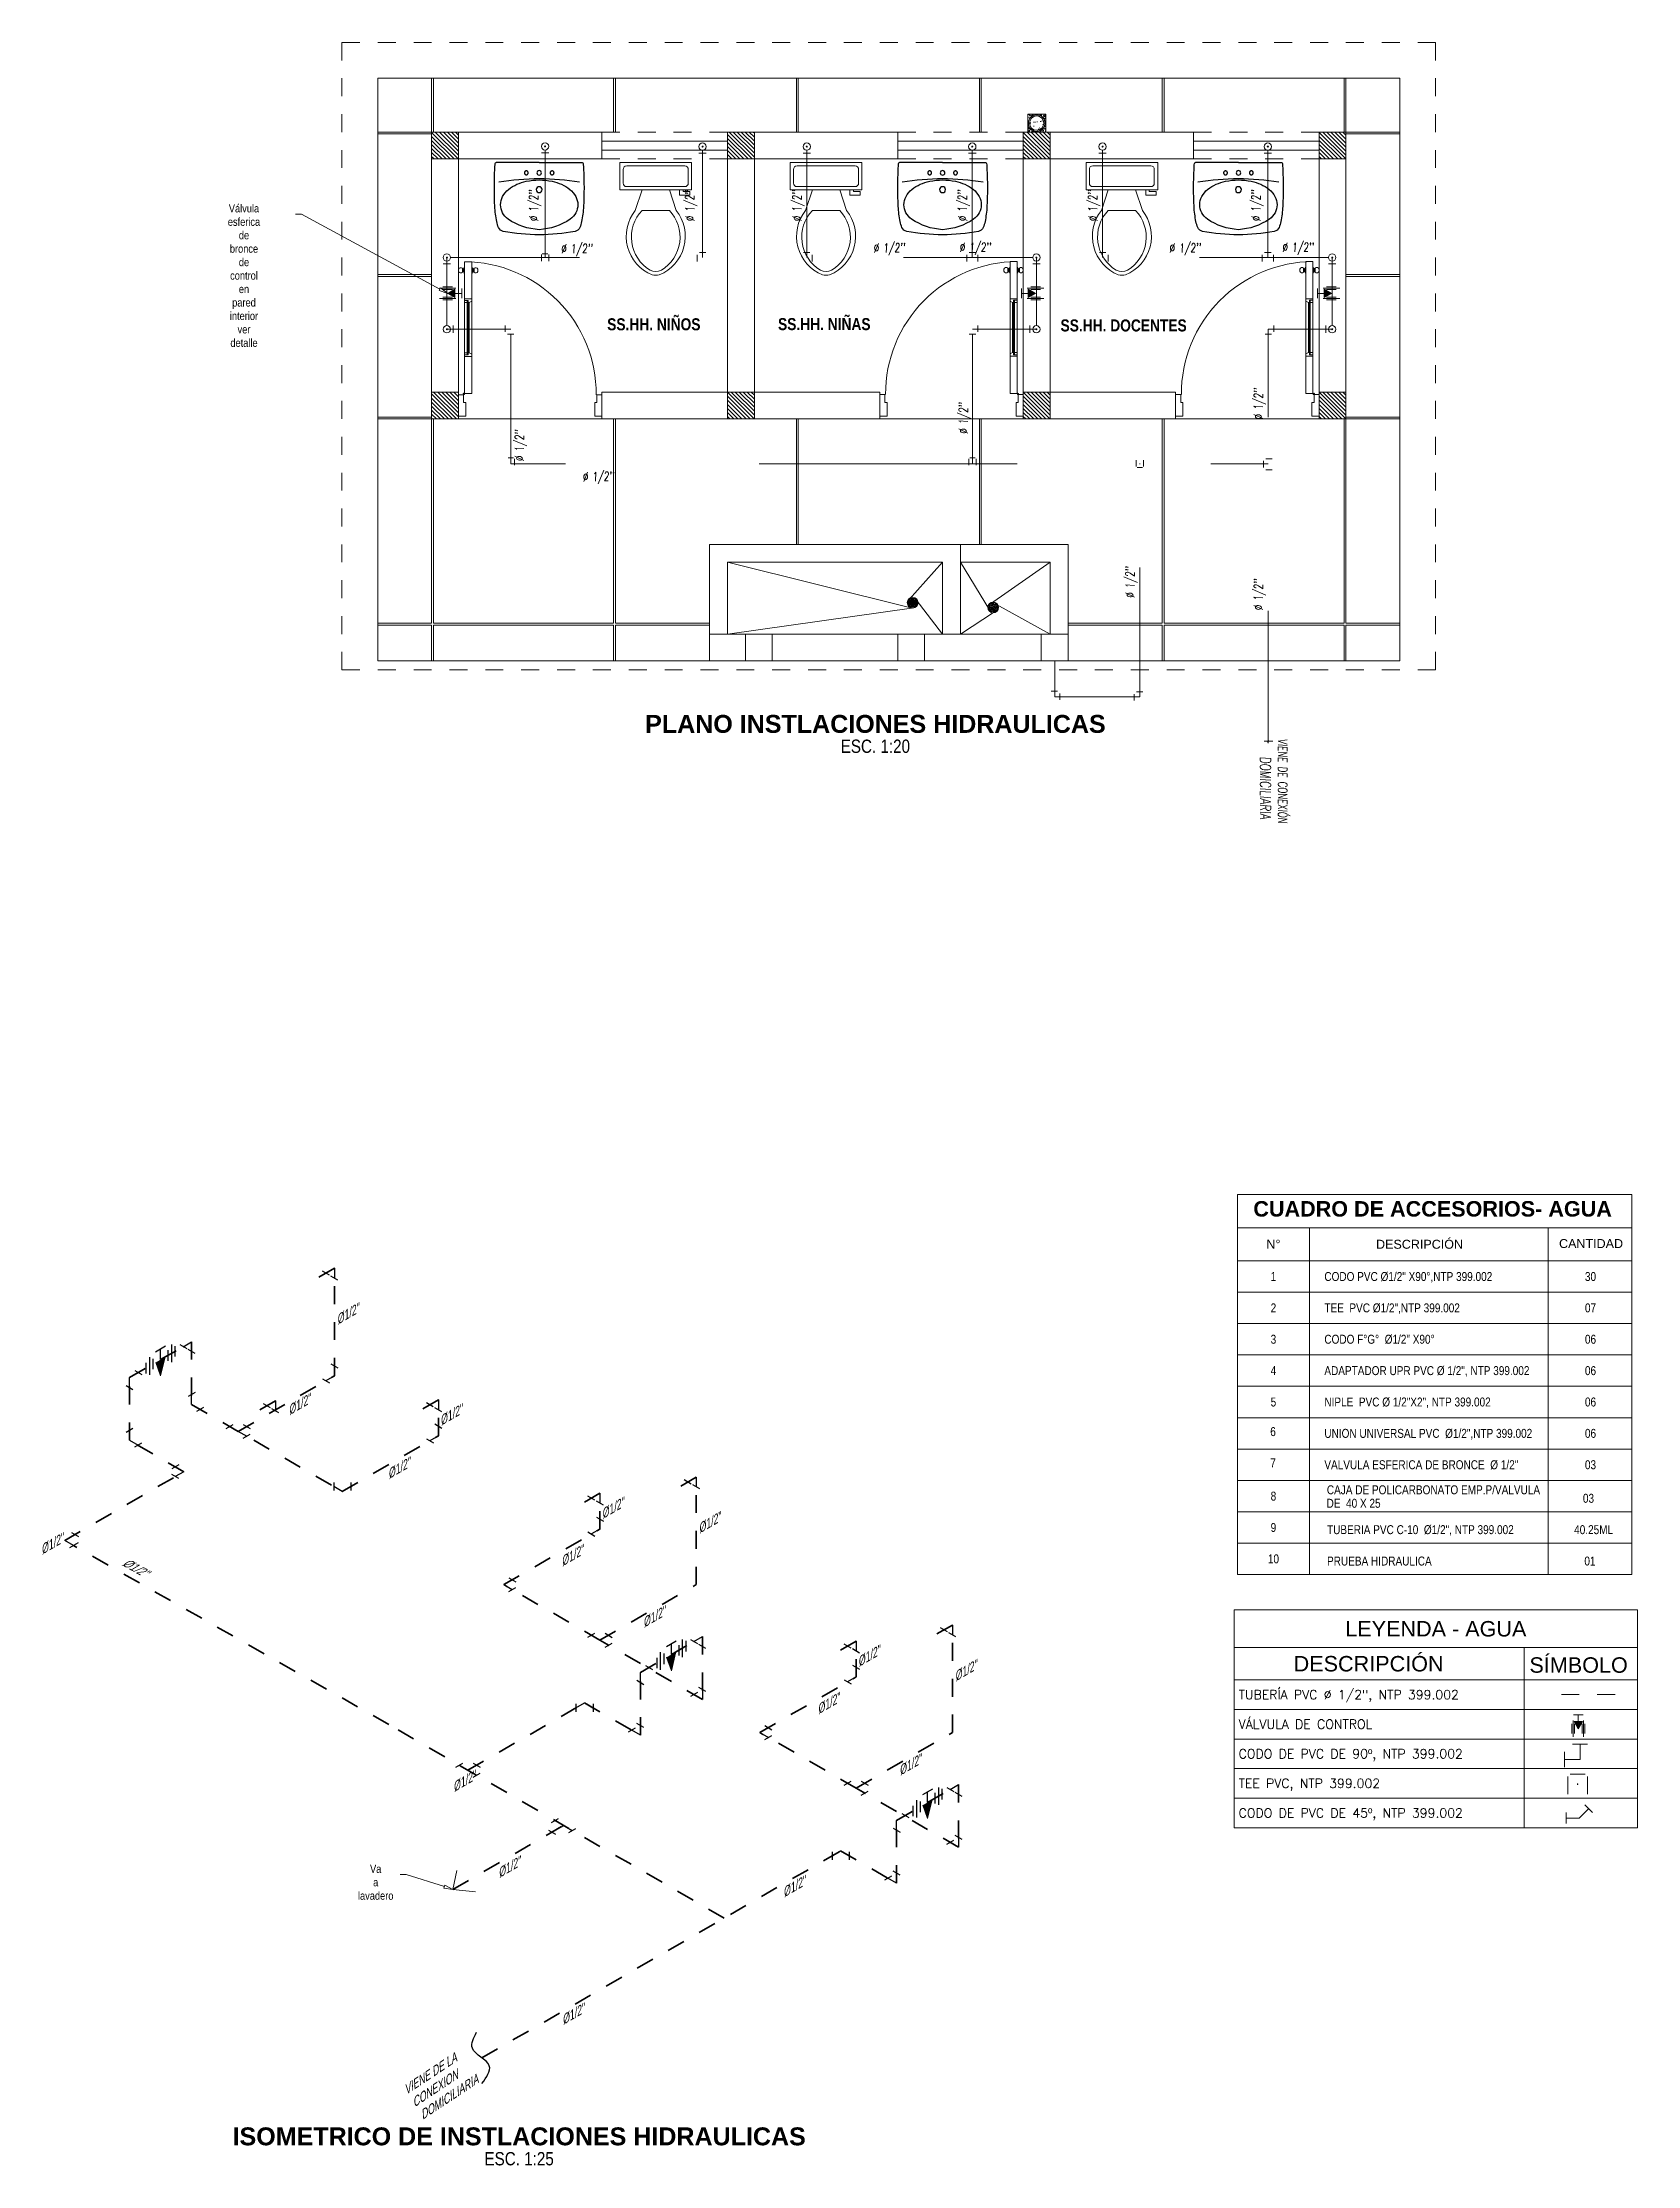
# Model space of a CAD drawing. Header units: metres. Extents: x 800066 to 1601495, y 9254195 to 18508415.
# Drawn here: x 800740.27 to 800749.16, y 9254196.07 to 9254207.91 of the extents above; entities that cross this region are included whole.
import ezdxf
from ezdxf import colors
from ezdxf.entities.mleader import LeaderData, LeaderLine
from ezdxf.enums import TextEntityAlignment as Align
from ezdxf.math import Vec2, Vec3

# ---------------------------------------------------------------- set-up
doc = ezdxf.new("R2010")
doc.units = ezdxf.units.M
doc.header["$LTSCALE"] = 0.3
doc.header["$MEASUREMENT"] = 0
for name, pattern in [('ACAD_ISO02W100', [15, 12, -3]), ('ACAD_ISO03W100', [30, 12, -18]), ('CENTER2', [1.125, 0.75, -0.125, 0.125, -0.125]), ('DASHED2', [0.375, 0.25, -0.125]), ('RAYITAS', [0.375, 0.25, -0.125])]:
    doc.linetypes.add(name, pattern=pattern)
for name, color, linetype, lineweight in [('-Achurado', 251, 'Continuous', 5), ('-Acotado', 251, 'Continuous', 5), ('-Textos', 7, 'Continuous', 20), ('-Vista', 148, 'Continuous', 9), ('01_ACCESORIOS-PLANTA', 7, 'Continuous', 30), ('01_L-AGUA', 160, 'CENTER2', 35), ('acesorios agua fria', 7, 'Continuous', 20), ('ACI EJE', 8, 'DASHED2', 0), ('Agua', 5, 'Continuous', 40), ('COTAS', 7, 'Continuous', 15), ('CUADROS', 250, 'Continuous', 13), ('Desagüe', 155, 'Continuous', 40), ('FIC-2ES_CONCRETO 210', 251, 'Continuous', 30), ('ProfileEdges', 250, 'Continuous', 9), ('TEXTO', 7, 'Continuous', 20), ('TUBERIA AGUA', 5, 'CENTER2', 30), ('ventana alta', 7, 'ACAD_ISO02W100', 25)]:
    doc.layers.add(name, color=color, linetype=linetype, lineweight=lineweight)
for name, color, linetype in [('00_TXT-NOTA', 7, 'Continuous'), ('01_INDICADORES', 9, 'Continuous'), ('ACI TUBERIA ROCIADORES', 1, 'INCENDIO'), ('g-textos-titulos', 4, 'Continuous'), ('THIET-BI', 21, 'Continuous')]:
    doc.layers.add(name, color=color, linetype=linetype)
doc.layers.add('Observacioness', color=6, linetype='Continuous', plot=False)
doc.styles.add('-Arial Narrow', font='ARIALN.TTF')
doc.styles.add('25-TITULO', font='arialbd.ttf', dxfattribs={"height": 0.1})
doc.styles.add('3mm', font='romans.shx', dxfattribs={"width": 0.9})
doc.styles.add('ARIAL', font='romans.shx', dxfattribs={"width": 0.9})
doc.styles.add('ARIAL-10', font='arial.ttf')
doc.styles.add('ROMANS-8', font='arial.ttf', dxfattribs={"width": 0.8})
doc.styles.get("Standard").update_dxf_attribs({"font": 'ARIALN.TTF'})
doc.linetypes.add('INCENDIO', pattern='A,0.5,-0.25,["I",Standard,S=0.1,R=0,X=-0.1,Y=-0.05],-0.1', length=0.85)
pattern_1 = [(314.9999999999999, (800625.4809181434, 9254152.841094268), (0.01122532015133645, 0.01122532015133644), [])]

msp = doc.modelspace()

# ---------------------------------------------------------------- texts
at = {"layer": '-Acotado', "color": 7, "lineweight": 5, "char_height": 0.067027862528928, "width": 1.249855741802776, "attachment_point": 3, "style": '-Arial Narrow'}
for s, insert in [('\\pxqc;{\\fArial Narrow|b1|i0|c0|p34;SS.HH. NIÑOS}', (800744.3020211448, 9254206.37029105)), ('\\pxqc;{\\fArial Narrow|b1|i0|c0|p34;SS.HH. NIÑAS}', (800745.2527811069, 9254206.371331017)), ('\\pxqc;{\\fArial Narrow|b1|i0|c0|p34;SS.HH. DOCENTES}', (800746.9223146139, 9254206.363977727))]:
    msp.add_mtext(s, dxfattribs=dict(at, insert=insert))
at = {"layer": '-Textos', "lineweight": 5, "style": '-Arial Narrow'}
for s, p in [('ESC. 1:20', (800744.9125991473, 9254203.982991077)), ('ESC. 1:25', (800742.9256571588, 9254196.103419099))]:
    msp.add_text(s, height=0.07407829152278556, dxfattribs=at).set_placement(p, align=Align.MIDDLE_CENTER)
at = {"layer": '00_TXT-NOTA', "style": 'ROMANS-8', "oblique": 30, "width": 0.8}
for rotation, p in [(30.00000000000336, (800741.9145830814, 9254200.755855639)), (30.00000000000336, (800741.6449519754, 9254200.250858666)), (30.00000000000336, (800742.4910016789, 9254200.192350702)), (30.00000000000336, (800742.2002026101, 9254199.894752555)), (30.00000000000336, (800743.392291524, 9254199.67199077)), (30.00000000000336, (800743.9324222738, 9254199.590855641)), (30.00000000000336, (800740.2654525702, 9254199.473032095)), (330.7463541543992, (800740.7076032765, 9254199.415803518)), (30.00000000000336, (800743.1672817824, 9254199.407589136)), (30.00000000000336, (800743.6228875254, 9254199.065620072)), (30.00000000000336, (800744.8211212488, 9254198.846796472)), (30.00000000000336, (800745.3612519986, 9254198.765661342)), (30.00000000000336, (800744.5961115072, 9254198.582394836)), (30.00000000000336, (800745.0517172501, 9254198.240425773)), (30.00000000000336, (800742.5633755949, 9254198.148427712)), (30.00000000000336, (800742.8155466067, 9254197.66938715)), (30.00000000000336, (800744.4039483621, 9254197.56095337)), (30.00000000000336, (800743.1717139632, 9254196.849522507))]:
    msp.add_text('Ø1/2"', height=0.05, rotation=rotation, dxfattribs=at).set_placement(p)
at = {"layer": '00_TXT-NOTA', "insert": (800742.2674412617, 9254196.500184255), "char_height": 0.05, "width": 0.5596200877289813, "attachment_point": 1, "rotation": 33.54442622487315, "style": 'ROMANS-8'}
msp.add_mtext('\\A1;{\\Q30;\\C7;VIENE DE LA CONEXION\\PDOMICILIARIA}', dxfattribs=at)
at = {"layer": 'g-textos-titulos', "color": 219, "lineweight": 5, "true_color": 0x642165, "style": '25-TITULO'}
for s, p in [('PLANO INSTLACIONES HIDRAULICAS', (800744.912948796, 9254204.107690765)), ('ISOMETRICO DE INSTLACIONES HIDRAULICAS', (800742.9260068075, 9254196.228118787))]:
    msp.add_text(s, height=0.1, dxfattribs=at).set_placement(p, align=Align.MIDDLE_CENTER)
at = {"layer": 'TEXTO', "color": 5, "style": '3mm', "oblique": 4, "width": 0.7}
for p in [(800743.0325525851, 9254206.910837783), (800747.0616769358, 9254206.91083779)]:
    msp.add_text("Ø 1/2''", height=0.05, rotation=90.58742384860408, dxfattribs=at).set_placement(p)
at = {"layer": 'TEXTO', "color": 5, "linetype": 'ACAD_ISO03W100', "lineweight": 15, "style": '3mm', "oblique": 4, "width": 0.7}
for s, height, rotation, p in [("Ø 1/2''", 0.05, 90.58742384860408, (800743.9038480766, 9254206.910837783)), ("Ø 1/2''", 0.05, 90.58742384860408, (800744.5012869544, 9254206.910837783)), ("Ø 1/2''", 0.05, 90.58742384860408, (800745.4241655511, 9254206.910837783)), ("Ø 1/2''", 0.05, 90.58742384860408, (800746.1512863663, 9254206.91083779)), ("Ø 1/2''", 0.05, 0.5874238486040781, (800743.1599221653, 9254206.73340987)), ("Ø 1/2''", 0.05, 0.5874238486040781, (800744.9025522153, 9254206.737394132)), ("Ø 1/2''", 0.05, 0.5874238486040781, (800745.3829504718, 9254206.740801534)), ("Ø 1/2''", 0.05, 0.5874238486040781, (800746.5525516272, 9254206.73739414)), ("Ø 1/2''", 0.05, 0.5874238486040781, (800747.1824926719, 9254206.740801541)), ("Ø 1/2''", 0.05, 90, (800747.0740585976, 9254205.805357905)), ("Ø 1/2''", 0.05, 90, (800745.4285957984, 9254205.724858664)), ("Ø 1/2''", 0.05, 90, (800742.9524388277, 9254205.572614629)), ("Ø 1/2''", 0.05, 1.522295611250335, (800743.2808176726, 9254205.460353639)), ("Ø 1/2''", 0.05, 90, (800746.3581969624, 9254204.810055718)), ("Ø 1/2''", 0.05, 90, (800747.0740585976, 9254204.740426473)), ('VIENE DE CONEXIÓN', 0.05, 270, (800747.1596280249, 9254204.023869919)), ('DOMICILIARIA', 0.06, 270, (800747.0585639054, 9254203.925253518))]:
    msp.add_text(s, height=height, rotation=rotation, dxfattribs=at).set_placement(p)
at = {"layer": 'TEXTO', "style": 'ARIAL-10'}
for s, height, p in [('N°', 0.05, (800747.1330084158, 9254201.204745514)), ('DESCRIPCIÓN', 0.05, (800747.9478650135, 9254201.204745514)), ('CANTIDAD', 0.05, (800748.9044099118, 9254201.208620511)), ('LEYENDA - AGUA', 0.08618471165031687, (800748.0387275027, 9254199.059764562)), ('DESCRIPCIÓN', 0.08618471165031687, (800747.6637275002, 9254198.864764562)), ('SÍMBOLO', 0.08618471165031687, (800748.835050712, 9254198.857454497))]:
    msp.add_text(s, height=height, dxfattribs=at).set_placement(p, align=Align.MIDDLE_CENTER)
at = {"layer": 'TEXTO', "style": 'ROMANS-8', "width": 0.8}
for s, p in [('1', (800747.1330084158, 9254201.024798505)), ('2', (800747.1330084158, 9254200.849798504)), ('3', (800747.1330084158, 9254200.674798504)), ('4', (800747.1330084158, 9254200.499798505)), ('5', (800747.1330084158, 9254200.324798504)), ('6', (800747.1307222964, 9254200.159755161)), ('7', (800747.1307222964, 9254199.984755162)), ('8', (800747.1330084158, 9254199.799798504)), ('9', (800747.1330084158, 9254199.624798505)), ('10', (800747.1330084158, 9254199.449798506))]:
    msp.add_text(s, height=0.05, dxfattribs=at).set_placement(p, align=Align.MIDDLE_CENTER)
for s, p in [('CODO PVC Ø1/2" X90°,NTP 399.002  ', (800747.4169666368, 9254201.024798505)), ('30', (800748.8703284087, 9254201.024798505)), ('TEE  PVC Ø1/2",NTP 399.002  ', (800747.4169666368, 9254200.849798506)), ('07', (800748.8703284087, 9254200.849798504)), ('CODO F°G°  Ø1/2" X90°', (800747.4169666368, 9254200.674798505)), ('06', (800748.8703284087, 9254200.674798504)), ('ADAPTADOR UPR PVC Ø 1/2", NTP 399.002 ', (800747.4169666368, 9254200.499798505)), ('06', (800748.8703284087, 9254200.499798505)), ('NIPLE  PVC Ø 1/2"X2", NTP 399.002 ', (800747.4169666368, 9254200.324798504)), ('06', (800748.8703284087, 9254200.324798504)), ('UNION UNIVERSAL PVC  Ø1/2",NTP 399.002  ', (800747.4169666368, 9254200.149798505)), ('06', (800748.8703284087, 9254200.149798505)), ('VALVULA ESFERICA DE BRONCE  Ø 1/2" ', (800747.4169666368, 9254199.974798504)), ('03', (800748.8703284087, 9254199.974798504)), ('CAJA DE POLICARBONATO EMP.P/VALVULA', (800747.4309481429, 9254199.83500541)), ('DE  40 X 25', (800747.4293622922, 9254199.759730395)), ('03', (800748.8590671379, 9254199.787629887)), ('TUBERIA PVC C-10  Ø1/2", NTP 399.002 ', (800747.431865795, 9254199.612629889)), ('40.25ML', (800748.8101804437, 9254199.612629889)), ('PRUEBA HIDRAULICA', (800747.431865795, 9254199.43762989)), ('01', (800748.8672138926, 9254199.43762989))]:
    msp.add_text(s, height=0.05, dxfattribs=at).set_placement(p, align=Align.MIDDLE_LEFT)
at = {"layer": 'TEXTO', "style": 'ARIAL'}
for s, p in [('TUBERÍA PVC %%C 1/2", NTP 399.002 ', (800746.9389749279, 9254198.692264562)), ('VÁLVULA DE CONTROL ', (800746.9389749282, 9254198.527264563)), ('CODO DE PVC DE 90º, NTP 399.002 ', (800746.9389749282, 9254198.362264562)), ('TEE PVC, NTP 399.002  ', (800746.9389749274, 9254198.197264563)), ('CODO DE PVC DE 45º, NTP 399.002 ', (800746.9389749282, 9254198.03226456))]:
    msp.add_text(s, height=0.051, dxfattribs=at).set_placement(p, align=Align.MIDDLE_LEFT)
at = {"layer": 'TEXTO', "insert": (800748.0207308617, 9254201.401791198), "char_height": 0.08618471165031687, "width": 2.323852189871181, "attachment_point": 5, "style": 'ARIAL-10'}
msp.add_mtext('{\\fArial|b1|i0|c0|p34;CUADRO DE ACCESORIOS- AGUA}', dxfattribs=at)

# ---------------------------------------------------------------- blocks, each defined once
blk = doc.blocks.new('CODO 90 subida ISOM.')
at = {"layer": '01_ACCESORIOS-PLANTA'}
for points in [[(0, 0), (-0.04763139720807885, -0.02750000000003183)], [(-0.01948557158516451, 0.06624999999996817), (0.01948557158516451, 0.04374999999993179)], [(0, 0), (0, 0.05499999999994998)], [(-0.06711696879324336, -0.01625000000001364), (-0.02814582562291434, -0.03875000000005002)]]:
    blk.add_lwpolyline(points, dxfattribs=at)
blk = doc.blocks.new('erdccc')
at = {"layer": '01_ACCESORIOS-PLANTA'}
for points in [[(800653.3772573634, 9254198.799978057), (800653.4162285066, 9254198.822478058)], [(800653.396742935, 9254198.811228057), (800653.396742935, 9254198.756228058), (800653.4443743322, 9254198.783728058)], [(800653.4248887605, 9254198.794978058), (800653.4638599037, 9254198.772478057)]]:
    blk.add_lwpolyline(points, dxfattribs=at)
blk = doc.blocks.new('rdfccc')
at = {"layer": '01_ACCESORIOS-PLANTA'}
for points in [[(800653.3678160185, 9254199.141839182), (800653.3288448754, 9254199.119339181)], [(800653.396742935, 9254199.047638219), (800653.396742935, 9254199.102638219), (800653.3491115378, 9254199.130138218)], [(800653.4162285066, 9254199.05888822), (800653.3772573634, 9254199.036388218)]]:
    blk.add_lwpolyline(points, dxfattribs=at)
blk = doc.blocks.new('tg')
at = {"layer": '01_ACCESORIOS-PLANTA'}
for points in [[(800653.0443743322, 9254199.306078326), (800652.9967429349, 9254199.333578326)], [(800652.9967429349, 9254199.333578326), (800652.9967429349, 9254199.278578326)], [(800653.063078813, 9254199.31777929), (800653.0241076698, 9254199.295279289)], [(800652.9772573634, 9254199.267328326), (800653.0162285066, 9254199.289828327)]]:
    blk.add_lwpolyline(points, dxfattribs=at)
blk = doc.blocks.new('dfc')
at = {"true_color": 0xffffff}
blk.add_hatch(color=7, dxfattribs=at).paths.add_polyline_path([(800660.8434911469, 9254197.795451228), (800660.8179041687, 9254197.690678578), (800660.791529623, 9254197.765451226)])
at = {"lineweight": 0, "flags": 128}
blk.add_lwpolyline([(800660.791529623, 9254197.765451226), (800660.8179041687, 9254197.690678578), (800660.8434911469, 9254197.795451228)], dxfattribs=at)
at = {"layer": '01_ACCESORIOS-PLANTA'}
for points in [[(800660.7365285914, 9254197.762968976), (800660.7365285918, 9254197.70442376)], [(800660.7562458974, 9254197.79386784), (800660.7562458981, 9254197.696292479)], [(800660.7759632039, 9254197.785736559), (800660.7759632042, 9254197.727191344)], [(800660.8456141677, 9254197.855222171), (800660.7906873861, 9254197.823510177)], [(800660.8181507773, 9254197.780820958), (800660.8181507769, 9254197.839366175)], [(800660.8590575657, 9254197.833711112), (800660.859057566, 9254197.775165895)], [(800660.8787748718, 9254197.864609975), (800660.8787748725, 9254197.767034614)], [(800660.8984921782, 9254197.856478697), (800660.8984921785, 9254197.79793348)]]:
    blk.add_lwpolyline(points, dxfattribs=at)
blk = doc.blocks.new('CODO 90 BAJADA ISOM.')
for points in [[(0, 0), (0.04763139720819254, -0.02750000000003183)], [(0, 0), (0, -0.05499999999994998)], [(-0.01948557158516451, -0.06624999999996817), (0.01948557158516451, -0.04374999999993179)], [(0.02814582562302803, -0.03875000000005002), (0.06711696879335705, -0.01625000000001364)]]:
    blk.add_lwpolyline(points)
blk = doc.blocks.new('_ClosedBlank')
at = {"color": 0, "linetype": 'ByBlock', "lineweight": -2}
for p, q in [((-1, 0.1666666666666667), (0, 0)), ((-1, 0.1666666666666667), (-1, -0.1666666666666667)), ((0, 0), (-1, -0.1666666666666667))]:
    blk.add_line(p, q, dxfattribs=at)
blk = doc.blocks.new('A$C562401CD')
at = {"color": 252, "lineweight": 5}
for p, q in [((0.8079518365102274, 1.613194660243991, -3.60701236631768e-09), (0.8067368365110497, 1.613194655495406, -3.607041826542953e-09)), ((0.8067368887446662, 1.599829655493139, -3.607038122395751e-09), (0.8079518887463166, 1.599829660241724, -3.607008662170425e-09)), ((0.8115284862681449, 1.616535924223626, -3.606926568657081e-09), (0.8115285646154007, 1.596488424220738, -3.606921012436355e-09)), ((0.8149236575519012, 1.626255937495955, -3.606846938606967e-09), (0.8149238118779465, 1.586768437488104, -3.606835994535719e-09)), ((0.8635686575408101, 1.626256127620678, -3.605667438476309e-09), (0.8635688118814073, 1.586768627612841, -3.605656494404703e-09)), ((0.8669639048037823, 1.616536140888059, -3.605582420575653e-09), (0.8669639831643394, 1.596488640885156, -3.605576864354615e-09)), ((0.8705405806798296, 1.613194904866646, -3.605494770841424e-09), (0.871755580678581, 1.613194909615444, -3.605465310616164e-09)), ((0.8717556329169156, 1.599829909613163, -3.605461606468857e-09), (0.8705406329156915, 1.599829904864379, -3.605491066694176e-09))]:
    blk.add_line(p, q, dxfattribs=at)
at = {"color": 252, "linetype": 'Continuous', "lineweight": 5}
blk.add_line((0.8324982573137163, 1.089012256180254, -3.606271957847167e-09), (0.8324970261641909, 1.404012256177751, -3.60635926098104e-09), dxfattribs=at)
at = {"color": 252, "lineweight": 5}
for points in [[(0.8024843142502789, 1.618890312873063, 0.5366071421153064), (0.7787918353183727, 1.613498296275182), (0.7787918899261967, 1.599525796279863, 0.5366071422821767), (0.8024844110082654, 1.594133964874572)], [(0.8760080584174545, 1.61889060023401, -0.5366071421153064), (0.8997005794968516, 1.61349876883628), (0.8997006341099905, 1.599526268840762, -0.5366071422821767), (0.8760081551754126, 1.594134252235719)]]:
    blk.add_lwpolyline(points, format="xyb", dxfattribs=at)
for points in [[(0.8061293953484778, 1.598139805381493), (0.8061293299066108, 1.614884500851929, 0.1006167159988266), (0.8024843110287065, 1.619714709604366), (0.8024844142253471, 1.593309568138764, 0.1006167159873857)], [(0.8723631395225766, 1.598140064250103), (0.8723630740741726, 1.614884759720738, -0.1006167159988266), (0.8760080551952285, 1.619714996965513), (0.8760081584023283, 1.593309855499712, -0.1006167159873857)]]:
    blk.add_lwpolyline(points, format="xyb", close=True, dxfattribs=at)
for points in [[(0.8061293923055359, 1.598918403118645), (0.8067368923057643, 1.598918405492824), (0.80673683294998, 1.614105905495933), (0.8061293329497516, 1.61410590312174)], [(0.8097060551241668, 1.59891841709775), (0.8079518923078126, 1.598918410241623), (0.8079518329487314, 1.614105910244717), (0.809705995765114, 1.614105917100645)], [(0.8167463071297902, 1.587983444611496), (0.8167461623004897, 1.625040944618931), (0.8149236575519012, 1.626255937495955), (0.8115284862681449, 1.616535924223626), (0.8097059898292116, 1.61562466710177), (0.8097060610575966, 1.597399667097861), (0.811528564622165, 1.596488424220738), (0.8149238118853077, 1.586768437488104), (0.8167463071363272, 1.587983444611496)], [(0.8617460236566785, 1.660512370496903), (0.8167460236569184, 1.660512194618548), (0.8167469382248669, 1.426512194620173), (0.8617469382250533, 1.426512370498529), (0.8617460236566785, 1.660512370496903)], [(0.8617463071321936, 1.587983620490064), (0.8617461622891938, 1.625041120497485), (0.8635686575408101, 1.626256127620678), (0.8669639048037823, 1.616536140888059), (0.868786408366077, 1.615624898012157), (0.8687864795993789, 1.597399898008447), (0.866963983157774, 1.596488640885156), (0.8635688118740461, 1.58676862761304), (0.8617463071252303, 1.587983620490064)], [(0.8687864736608333, 1.598918648008137), (0.8705406364771875, 1.598918654864278), (0.8705405771183337, 1.614106154867159), (0.8687864143017521, 1.614106148011231)], [(0.8723631364790378, 1.598918661987256), (0.8717556364788095, 1.598918659612863), (0.8717555771171135, 1.614106159615957), (0.8723630771173134, 1.61410616199035)], [(0.8617469734005851, 1.417512370498741), (0.8446469734005859, 1.417512303664935), (0.8446469734005859, 1.417512303664935), (0.839246973400293, 1.417512282559557), (0.8392470261637186, 1.404012282559464), (0.8324970261641909, 1.404012256177751), (0.8167469921598354, 1.412712492319187), (0.8167469382248669, 1.426512194620173), (0.8617469382250533, 1.426512370498529), (0.8617469734005851, 1.417512370498741)], [(0.8167482913179924, 1.080311896923902), (0.8167469921598354, 1.412712492319187)], [(0.8617470261640108, 1.404012370498648), (0.8617482573135646, 1.089012370501351)], [(0.8617483100771892, 1.075512370501059), (0.8446483100769626, 1.075512303667452), (0.8446483100769626, 1.075512303667452), (0.839248310076897, 1.075512282562087), (0.8392482573134714, 1.089012282561967), (0.8324982573137163, 1.089012256180254), (0.8167482913179924, 1.080311896923902), (0.8167483452529609, 1.066512194622916), (0.8617483452529484, 1.066512370501272), (0.8617483100771892, 1.075512370501059)], [(0.8617483452529484, 1.066512370501272), (0.8167483452529609, 1.066512194622916), (0.8167492598211368, 0.8325121946245417), (0.8617492598210958, 0.8325123705030961), (0.8617483452529484, 1.066512370501272)], [(0.03149947967517619, 0.776259125545252), (0.03149928620894116, 0.8257591255449057), (-7.137911381960294e-07, 0.8257590024299759), (-1.861556313542678e-07, 0.6907590024309087), (0.04499981384432772, 0.6907591783094631), (0.04499947967508433, 0.7762591783086776), (0.03149947967517619, 0.776259125545252)], [(0.8684994796687704, 0.7762623968852154), (0.8684992862025354, 0.8257623968848691), (0.8999992862020179, 0.8257625199997989), (0.8999998138374963, 0.6907625200007317), (0.8549998138381341, 0.6907623441221631), (0.8549994796690896, 0.7762623441217897), (0.8684994796687704, 0.7762623968852154)]]:
    blk.add_lwpolyline(points, dxfattribs=at)
at = {"color": 252, "linetype": 'Continuous', "lineweight": 5}
blk.add_lwpolyline([(0.839248310076897, 1.075512282562087), (0.839246973400293, 1.417512282559557), (0.8446469734005859, 1.417512303664935), (0.8446483100769626, 1.075512303667452)], close=True, dxfattribs=at)
at = {"color": 252, "lineweight": 5}
for points in [[(0.8617470261640108, 1.404012370498648), (0.8617469734005851, 1.417512370498741), (0.8446469734005859, 1.417512303664935), (0.8446470261640115, 1.404012303664842)], [(0.8617482573135646, 1.089012370501351), (0.8617483100771892, 1.075512370501059), (0.8446483100769626, 1.075512303667452), (0.844648257313537, 1.089012303667346)]]:
    blk.add_lwpolyline(points, close=True, dxfattribs=at)
blk.add_circle((0.8662492686148369, 0.8302623880909294, -3.62615590681292e-09), 0.004500000000000447, dxfattribs=at)
at = {"color": 252, "linetype": 'Continuous', "lineweight": 5}
blk.add_arc((0.8662492686148369, 0.8302623880909294, -3.62615590681292e-09), 0.8302621950325345, 90.3107671249488, 180.3107671249618, dxfattribs=at)
blk = doc.blocks.new('Toilet - top')
at = {"color": 252, "lineweight": 13, "true_color": 0x939598}
for p, q in [((9.5, -6), (9.5, -2)), ((-10, -8.5), (-8, -8.5)), ((-10, -9.5), (-10, -8.5)), ((-7, -9.5), (-10, -9.5)), ((-8, -8.5), (-8, -8)), ((-7, -8), (-7, -9.5)), ((-4, -8), (-6, -14)), ((4, -8), (6, -14)), ((4, -14), (-4, -14))]:
    blk.add_line(p, q, dxfattribs=at)
blk.add_lwpolyline([(10.5, -8), (10.5, 0), (-10.5, 0), (-10.5, -8)], close=True, dxfattribs=at)
for points in [[(-9.5, -2), (-9.5, -6)], [(8.5, -1), (-8.5, -1)], [(-8.5, -7), (8.5, -7)]]:
    blk.add_lwpolyline(points, dxfattribs=at)
for centre, radius, start, end in [((-8.625, -1.875), 0.8838834999999999, 81.8699, 188.1301), ((-8.625, -6.125), 0.8838834999999999, 171.869898, 278.1301), ((8.625, -1.875), 0.8838834999999999, 351.8699, 98.13009999999998), ((8.625, -6.125), 0.8838834999999999, 261.8699, 8.130099999999993), ((3.519562435188957, -21.58049502388982), 12.16902005083647, 141.4691096810948, 247.9714346835576), ((4.199957580658808, -21.81740929088453), 11.3291791325804, 136.3677254423718, 238.946823937405), ((-3.519499936778317, -21.58047137067522), 12.16903423757823, 292.0284332733153, 38.53070636800452), ((-4.199890672038477, -21.81738596564129), 11.32918622148567, 301.0530065773863, 43.63209216694732), ((2.096609817270334e-05, -27.87646475467881), 4, 245.7318247449371, 294.2681740488959), ((2.094152141829397e-05, -28.99996806116074), 4, 254.8605283244436, 285.1394707718433)]:
    blk.add_arc(centre, radius, start, end, dxfattribs=at)
blk = doc.blocks.new('GO-L1')
at = {"color": 252, "true_color": 0x939598}
for q in [(-0.3327824254450604, 0), (0.3327824254450604, 0)]:
    blk.add_line((0, 0), q, dxfattribs=at)
at = {"color": 252, "linetype": 'RAYITAS', "true_color": 0x939598}
for centre in [(-0.09999999999999432, -0.0799999999999983), (0.09999999999999432, -0.0799999999999983)]:
    blk.add_circle(centre, 0.015, dxfattribs=at)
at = {"color": 252, "true_color": 0x939598}
for centre, radius in [((0, -0.0799999999999983), 0.0175), ((0, -0.2099999999999937), 0.023)]:
    blk.add_circle(centre, radius, dxfattribs=at)
for centre, radius, start, end in [((-0.3327824254450604, -0.007999999999995566), 0.008, 90, 174.3540644898842), ((0.3327824254450604, -0.007999999999995566), 0.008, 5.645935510115757, 90), ((2.652542007047458, -0.195999999999998), 3, 177.2487454111207, 182.7512545888794), ((0.5200601350663305, -0.09231231808202267), 0.8650000000000001, 174.3540644898844, 177.3288293691804), ((0, -2.123999999999995), 2, 90, 99.01986024400992), ((-0.03181321100632317, -0.4781009698542675), 0.34, 101.5680942305904, 127.4202598148405), ((-0.003000947976701696, -0.6099905202330262), 0.475, 89.63801516326619, 101.7831711117331), ((0, -2.123999999999995), 2, 80.98013975599007, 90), ((0.003000947976701696, -0.6099905202330262), 0.475, 78.21682888826687, 90.36198483673382), ((0.03181321100632317, -0.4781009698542675), 0.34, 52.57974018515949, 78.43190576940964), ((-0.5200601350663305, -0.09231231808202267), 0.8650000000000001, 2.67117063081956, 5.645935510115578), ((-2.652542007047458, -0.195999999999998), 3, 357.2487454111206, 2.751254588879296), ((-0.1695964615588963, -0.3269999999999982), 0.13, 150.8983235834534, 180), ((-0.1645964615588866, -0.3269999999999982), 0.135, 180, 235.6913590017151), ((-0.1193186804561464, -0.3496382568626899), 0.185, 130.0736628823188, 152.3456732909803), ((0.1193186804561464, -0.3496382568626899), 0.185, 27.65432670901967, 49.92633711768118), ((0.1645964615588866, -0.3269999999999982), 0.135, 304.3086409982849, 0), ((0.1695964615588963, -0.3269999999999982), 0.13, 0, 29.10167641654664), ((0.5195640095527239, -0.2901783038704195), 0.8650000000000001, 183.3019116716037, 191.1871020332788), ((-0.08394301275494342, -0.4085321012941279), 0.25, 191.4125232143251, 202.4373626343587), ((0.02729754206491464, -0.04578502322551969), 0.4754484862487149, 235.6913590017151, 266.7085929295283), ((-0.02729754206491464, -0.04578502322551969), 0.4754484862487149, 273.2914070704717, 304.3086409982849), ((0.08394301275494342, -0.4085321012941279), 0.25, 337.5626373656413, 348.5874767856749), ((-0.5195640095527239, -0.2901783038704195), 0.8650000000000001, 348.8128979667213, 356.6980883283964), ((-0.2688024808922336, -0.4848667398273392), 0.05, 202.4373626343588, 259.3166524255129), ((0, 0.9399999999999977), 1.5, 259.3166524255126, 270.0000000000001), ((0, 0.9399999999999977), 1.5, 270, 280.6833475744875), ((0.2688024808922336, -0.4848667398273392), 0.05, 280.6833475744872, 337.5626373656413)]:
    blk.add_arc(centre, radius, start, end, dxfattribs=at)

# ---------------------------------------------------------------- hatches: boundary and pattern name
at = {"layer": '-Achurado', "lineweight": 5, "ltscale": 0.008999999999999998}
h = msp.add_hatch(dxfattribs=at)
h.set_pattern_fill('ANSI31', color=256, scale=0.005, angle=-90.00000000000001)
h.set_pattern_definition(pattern_1)
h.paths.add_polyline_path([(800742.4376359328, 9254207.409023058), (800742.4376359339, 9254207.25902314), (800742.5876359754, 9254207.259023128), (800742.5876359743, 9254207.409023046)])
h = msp.add_hatch(dxfattribs=at)
h.set_pattern_fill('ANSI31', color=256, scale=0.005, angle=-90.00000000000001)
h.set_pattern_definition(pattern_1)
h.paths.add_polyline_path([(800744.0876254417, 9254207.409023058), (800744.0876254428, 9254207.25902314), (800744.2376254844, 9254207.259023128), (800744.2376254832, 9254207.409023046)])
h = msp.add_hatch(dxfattribs=at)
h.set_pattern_fill('ANSI31', color=256, scale=0.005, angle=-90.00000000000001)
h.set_pattern_definition(pattern_1)
h.paths.add_polyline_path([(800745.7376260465, 9254207.409022909), (800745.7376260476, 9254207.25902299), (800745.8876260892, 9254207.259022977), (800745.8876260881, 9254207.409022897)])
h = msp.add_hatch(dxfattribs=at)
h.set_pattern_fill('ANSI31', color=256, scale=0.005, angle=-90.00000000000001)
h.set_pattern_definition([(314.9999999999999, (800627.1309108535, 9254152.841094268), (0.01122532015133645, 0.01122532015133644), [])])
h.paths.add_polyline_path([(800747.3876187566, 9254207.409022909), (800747.3876187578, 9254207.25902299), (800747.5376187993, 9254207.259022977), (800747.5376187982, 9254207.409022897)])
h = msp.add_hatch(dxfattribs=at)
h.set_pattern_fill('ANSI31', color=256, scale=0.005, angle=-90.00000000000001)
h.set_pattern_definition(pattern_1)
h.paths.add_polyline_path([(800742.437628806, 9254205.95902273), (800742.437628807, 9254205.809022812), (800742.5876288485, 9254205.809022801), (800742.5876288475, 9254205.95902272)])
h = msp.add_hatch(dxfattribs=at)
h.set_pattern_fill('ANSI31', color=256, scale=0.005, angle=-90.00000000000001)
h.set_pattern_definition([(314.9999999999999, (800623.8309175699, 9254151.391093899), (0.01122532015133645, 0.01122532015133644), [])])
h.paths.add_polyline_path([(800744.0876254732, 9254205.959022539), (800744.0876254742, 9254205.809022618), (800744.2376255157, 9254205.809022607), (800744.2376255146, 9254205.959022526)])
h = msp.add_hatch(dxfattribs=at)
h.set_pattern_fill('ANSI31', color=256, scale=0.005, angle=-90.00000000000001)
h.set_pattern_definition([(314.9999999999999, (800625.4809181421, 9254151.391093945), (0.01122532015133645, 0.01122532015133644), [])])
h.paths.add_polyline_path([(800745.7376260454, 9254205.959022583), (800745.7376260464, 9254205.809022665), (800745.8876260879, 9254205.809022654), (800745.8876260868, 9254205.959022572)])
h = msp.add_hatch(dxfattribs=at)
h.set_pattern_fill('ANSI31', color=256, scale=0.005, angle=-90.00000000000001)
h.set_pattern_definition([(314.9999999999999, (800627.1309109275, 9254151.39109399), (0.01122532015133645, 0.01122532015133644), [])])
h.paths.add_polyline_path([(800747.3876188307, 9254205.95902263), (800747.3876188317, 9254205.809022712), (800747.5376188733, 9254205.809022699), (800747.5376188722, 9254205.959022619)])
at = {"layer": 'acesorios agua fria'}
h = msp.add_hatch(color=5, dxfattribs=at)
h.dxf.hatch_style = 1
h.paths.add_polyline_path([(800743.0731495827, 9254207.32925351, -1), (800743.0674953797, 9254207.32925351, -1)])
h = msp.add_hatch(color=5, dxfattribs=at)
h.dxf.hatch_style = 1
h.paths.add_polyline_path([(800743.9516087244, 9254207.32812077, -1), (800743.9459545214, 9254207.32812077, -1)])
h = msp.add_hatch(color=5, dxfattribs=at)
h.dxf.hatch_style = 1
h.paths.add_polyline_path([(800744.5328302433, 9254207.32812077, -1), (800744.5271760403, 9254207.32812077, -1)])
h = msp.add_hatch(color=5, dxfattribs=at)
h.dxf.hatch_style = 1
h.paths.add_polyline_path([(800745.4561862837, 9254207.32812077, -1), (800745.4505320807, 9254207.32812077, -1)])
h = msp.add_hatch(color=5, dxfattribs=at)
h.dxf.hatch_style = 1
h.paths.add_polyline_path([(800746.1828296552, 9254207.328120777, -1), (800746.1771754522, 9254207.328120777, -1)])
h = msp.add_hatch(color=5, dxfattribs=at)
h.dxf.hatch_style = 1
h.paths.add_polyline_path([(800747.1045687451, 9254207.328120777, -1), (800747.0989145421, 9254207.328120777, -1)])
h = msp.add_hatch(color=5, dxfattribs=at)
h.dxf.hatch_style = 1
h.paths.add_polyline_path([(800742.5256805497, 9254206.709022468, -1), (800742.5200263467, 9254206.709022468, -1)])
h = msp.add_hatch(color=5, dxfattribs=at)
h.dxf.hatch_style = 1
h.paths.add_polyline_path([(800745.8079603208, 9254206.709022468, 1), (800745.8136145239, 9254206.709022468, 1)])
h = msp.add_hatch(color=5, dxfattribs=at)
h.dxf.hatch_style = 1
h.paths.add_polyline_path([(800747.4579597327, 9254206.709022475, 1), (800747.4636139357, 9254206.709022475, 1)])
h = msp.add_hatch(color=5, dxfattribs=at)
h.dxf.hatch_style = 1
h.paths.add_polyline_path([(800742.56793832, 9254206.509045573), (800742.567951589, 9254206.485620411), (800742.5273649589, 9254206.509022469)], flags=16)
h.paths.add_polyline_path([(800742.5679250512, 9254206.532470493), (800742.567951589, 9254206.485620411), (800742.5273649589, 9254206.509022469)])
h = msp.add_hatch(color=5, dxfattribs=at)
h.dxf.hatch_style = 1
h.paths.add_polyline_path([(800745.7657025505, 9254206.509045577), (800745.7656892815, 9254206.485620415), (800745.8062759116, 9254206.509022472)], flags=16)
h.paths.add_polyline_path([(800745.7657158193, 9254206.532470496), (800745.7656892815, 9254206.485620415), (800745.8062759116, 9254206.509022472)])
h = msp.add_hatch(color=5, dxfattribs=at)
h.dxf.hatch_style = 1
h.paths.add_polyline_path([(800747.4157019624, 9254206.509045584), (800747.4156886934, 9254206.485620422), (800747.4562753235, 9254206.50902248)], flags=16)
h.paths.add_polyline_path([(800747.4157152312, 9254206.532470504), (800747.4156886934, 9254206.485620422), (800747.4562753235, 9254206.50902248)])
h = msp.add_hatch(color=5, dxfattribs=at)
h.dxf.hatch_style = 1
h.paths.add_polyline_path([(800742.5273649589, 9254206.509022469), (800742.56793832, 9254206.509045573), (800742.567951589, 9254206.485620411)])
h = msp.add_hatch(color=5, dxfattribs=at)
h.dxf.hatch_style = 1
h.paths.add_polyline_path([(800745.8062759116, 9254206.509022472), (800745.7657025505, 9254206.509045577), (800745.7656892815, 9254206.485620415)])
h = msp.add_hatch(color=5, dxfattribs=at)
h.dxf.hatch_style = 1
h.paths.add_polyline_path([(800747.4562753235, 9254206.50902248), (800747.4157019624, 9254206.509045584), (800747.4156886934, 9254206.485620422)])
h = msp.add_hatch(color=5, dxfattribs=at)
h.dxf.hatch_style = 1
h.paths.add_polyline_path([(800742.5228534482, 9254206.311849574, -1), (800742.5228534482, 9254206.30619537, -1)])
h = msp.add_hatch(color=5, dxfattribs=at)
h.dxf.hatch_style = 1
h.paths.add_polyline_path([(800745.8107874223, 9254206.31184957, 1), (800745.8107874223, 9254206.306195367, 1)])
h = msp.add_hatch(color=5, dxfattribs=at)
h.dxf.hatch_style = 1
h.paths.add_polyline_path([(800747.4607868342, 9254206.311849577, 1), (800747.4607868342, 9254206.306195375, 1)])
at = {"layer": 'acesorios agua fria', "lineweight": 13}
h = msp.add_hatch(color=5, dxfattribs=at)
h.dxf.hatch_style = 1
h.paths.add_polyline_path([(800748.833238189, 9254198.542879716), (800748.8566633511, 9254198.542892985), (800748.8332612925, 9254198.502306355)], flags=16)
h.paths.add_polyline_path([(800748.8098132691, 9254198.542866448), (800748.8566633511, 9254198.542892985), (800748.8332612925, 9254198.502306355)])
h = msp.add_hatch(color=5, dxfattribs=at)
h.dxf.hatch_style = 1
h.paths.add_polyline_path([(800748.8332612925, 9254198.502306355), (800748.833238189, 9254198.542879716), (800748.8566633511, 9254198.542892985)])
at = {"layer": 'Observacioness', "lineweight": 5, "ltscale": 0.1}
h = msp.add_hatch(dxfattribs=at)
h.set_pattern_fill('AR-CONC', color=0, scale=0.003)
h.set_pattern_definition([(49.99999999999999, (-50.3773904806003, -21.5341941062361), (0.02151780547802261, -0.001882564049477853), [0.00225, -0.02475]), (355, (-50.3773904806003, -21.5341941062361), (-0.004162540008390001, 0.02256576401100036), [0.0018, -0.0198]), (100.45144446, (-50.37559733015951, -21.53435098566115), (0.01735526540181336, 0.02068319972905888), [0.001912205759999995, -0.02103426335999992]), (46.18420000000001, (-50.3773904806003, -21.52819410711527), (0.03201723992014717, -0.004965578423792296), [0.003375, -0.037125]), (96.63563549, (-50.37472237821203, -21.52860790491104), (0.02803985837022685, 0.02922355802323651), [0.00286831026, -0.0315514128]), (351.1841639899999, (-50.3773904806003, -21.52819410711527), (0.02803985835164319, 0.02922355800809971), [0.0027, -0.02970000003]), (21, (-50.37439048057422, -21.52969410642982), (0.01790721156355385, -0.01207856671996017), [0.00225, -0.02475]), (326.0000000000001, (-50.37439048057422, -21.52969410642982), (0.007299459957647452, 0.02175450135140559), [0.0018, -0.0198]), (71.45144474, (-50.37289821298327, -21.53070065379143), (0.02520667130189913, 0.009675934584190615), [0.0019122057, -0.02103426336]), (37.50000000000001, (-50.3773904806003, -21.5341941062361), (0.0003647956595187201, 0.009986815614939346), [0, -0.01956, 0, -0.0201, 0, -0.019875]), (7.499999999999999, (-50.3773904806003, -21.5341941062361), (0.007892086123264459, 0.01183235135647081), [0, -0.01146, 0, -0.01911, 0, -0.007575]), (327.5, (-50.38408048055135, -21.5341941062361), (0.01601467308517227, -0.0006766461520313927), [0, -0.0075, 0, -0.0234, 0, -0.03105]), (317.5, (-50.38708048057742, -21.5341941062361), (0.01749558508027159, 0.003003149469969532), [0, -0.00975, 0, -0.01554, 0, -0.02205])])
h.paths.add_polyline_path([(800745.7626260136, 9254207.409023143), (800745.7626260136, 9254207.509023143), (800745.8626260136, 9254207.509023143), (800745.8626260136, 9254207.409023143)])
edge = h.paths.add_edge_path(flags=16)
edge.add_arc((800745.8126260135, 9254207.459023144), 0.04620798642281443, 0, 360)

# ---------------------------------------------------------------- linework, layer by layer
at = {"layer": '-Vista', "color": 254, "lineweight": 5}
for p, q in [((800742.4376359555, 9254207.709357467), (800742.4376359555, 9254207.409364957)), ((800742.4476359554, 9254207.709357467), (800742.4476359554, 9254207.409364957)), ((800743.4526359554, 9254207.709357467), (800743.4526359554, 9254207.409364957)), ((800743.4626359554, 9254207.709357467), (800743.4626359554, 9254207.409364957)), ((800744.4726359554, 9254207.7093577), (800744.4726359554, 9254207.409365188)), ((800744.4826359554, 9254207.7093577), (800744.4826359554, 9254207.409365188)), ((800745.4926359555, 9254207.709357651), (800745.4926359555, 9254207.409365142)), ((800745.5026359555, 9254207.709357651), (800745.5026359555, 9254207.409365142)), ((800746.5126359555, 9254207.709357446), (800746.5126359555, 9254207.409364935)), ((800746.5226359555, 9254207.709357446), (800746.5226359555, 9254207.409364935)), ((800747.5276272228, 9254207.709015569), (800747.5276272228, 9254207.409023058)), ((800747.5376272228, 9254207.709015569), (800747.5376272228, 9254207.409023058)), ((800742.1376358118, 9254207.409023058), (800742.437628322, 9254207.409023058)), ((800742.1376358118, 9254207.399023058), (800742.437628322, 9254207.399023058)), ((800747.8376197331, 9254207.409023058), (800747.5376272228, 9254207.409023058)), ((800747.8376197331, 9254207.399023058), (800747.5376272228, 9254207.399023058)), ((800742.1376362968, 9254206.614022812), (800742.437628807, 9254206.614022812)), ((800742.1376362968, 9254206.604022812), (800742.437628807, 9254206.604022812)), ((800747.8376192481, 9254206.614022812), (800747.5376267378, 9254206.614022812)), ((800747.8376192481, 9254206.604022812), (800747.5376267378, 9254206.604022812)), ((800742.1376362968, 9254205.819022812), (800742.437628807, 9254205.819022812)), ((800747.8376192481, 9254205.819022812), (800747.5376267378, 9254205.819022812)), ((800742.1376362968, 9254205.809022812), (800742.437628807, 9254205.809022812)), ((800742.437628807, 9254205.809022812), (800742.437628807, 9254204.66902288)), ((800742.447628807, 9254205.809022812), (800742.447628807, 9254204.66902288)), ((800743.3876256726, 9254205.809022812), (800742.5876258634, 9254205.809022812)), ((800743.452628807, 9254205.809022812), (800743.452628807, 9254204.66902288)), ((800743.462628807, 9254205.809022812), (800743.462628807, 9254204.66902288)), ((800744.4726288071, 9254205.809022812), (800744.4726288071, 9254205.109022984)), ((800744.4826288071, 9254205.809022812), (800744.4826288071, 9254205.109022984)), ((800745.7376150265, 9254205.80902304), (800744.9376253384, 9254205.8090229)), ((800745.4926288071, 9254205.809022812), (800745.4926288071, 9254205.109022984)), ((800745.5026288071, 9254205.809022812), (800745.5026288071, 9254205.109022984)), ((800746.512628807, 9254205.809022812), (800746.512628807, 9254204.66902288)), ((800746.522628807, 9254205.809022812), (800746.522628807, 9254204.66902288)), ((800747.3876188317, 9254205.809022712), (800746.5876118497, 9254205.809022844)), ((800747.5276188356, 9254205.809022851), (800747.5276188356, 9254204.66902288)), ((800747.5376188356, 9254205.809022851), (800747.5376188356, 9254204.66902288)), ((800747.8376192481, 9254205.809022812), (800747.5376267378, 9254205.809022812)), ((800742.1376362968, 9254204.66902288), (800742.437628807, 9254204.66902288)), ((800742.1376362968, 9254204.65902288), (800742.437628807, 9254204.65902288)), ((800742.437628807, 9254204.65902288), (800742.437628807, 9254204.459022881)), ((800742.447628807, 9254204.66902288), (800743.452628807, 9254204.66902288)), ((800742.447628807, 9254204.65902288), (800742.447628807, 9254204.459022881)), ((800742.447628807, 9254204.65902288), (800743.452628807, 9254204.65902288)), ((800743.452628807, 9254204.65902288), (800743.452628807, 9254204.459022881)), ((800743.462628807, 9254204.66902288), (800743.987623807, 9254204.66902288)), ((800743.462628807, 9254204.65902288), (800743.462628807, 9254204.459022881)), ((800743.462628807, 9254204.65902288), (800743.987623807, 9254204.65902288)), ((800745.987623807, 9254204.66902288), (800746.512628807, 9254204.66902288)), ((800745.987623807, 9254204.65902288), (800746.512628807, 9254204.65902288)), ((800746.512628807, 9254204.65902288), (800746.512628807, 9254204.459022881)), ((800746.522628807, 9254204.66902288), (800747.5276188356, 9254204.66902288)), ((800746.522628807, 9254204.65902288), (800746.522628807, 9254204.459022881)), ((800746.522628807, 9254204.65902288), (800747.5276188356, 9254204.65902288)), ((800747.5276188356, 9254204.65902288), (800747.5276188356, 9254204.45902292)), ((800747.5376188356, 9254204.66902288), (800747.8376118054, 9254204.66902288)), ((800747.5376188356, 9254204.65902288), (800747.5376188356, 9254204.45902292)), ((800747.5376188356, 9254204.65902288), (800747.8376118054, 9254204.65902288))]:
    msp.add_line(p, q, dxfattribs=at)
at = {"layer": '-Vista', "color": 253, "lineweight": 5}
for p, q in [((800743.987623807, 9254204.459022984), (800743.987623807, 9254205.109022984)), ((800743.987623807, 9254205.109022984), (800745.3201974002, 9254205.109022984, -1.441893592544702e-07)), ((800745.987623807, 9254205.109022984), (800745.3201974002, 9254205.109022984, -1.441893592544702e-07)), ((800745.3876238071, 9254205.109022984), (800745.3876238071, 9254204.609022984)), ((800745.987623807, 9254204.459022984), (800745.987623807, 9254205.109022984)), ((800744.087623807, 9254204.609022984), (800744.087623807, 9254205.009022985)), ((800744.087623807, 9254205.009022985), (800745.2876238071, 9254205.009022985)), ((800744.087623807, 9254205.009022985), (800745.110914522, 9254204.755659385, -6.065445808153966)), ((800745.287623807, 9254205.009022985), (800745.102019175, 9254204.80065136, -6.065445808153966)), ((800745.2876238071, 9254205.009022985), (800745.2876238071, 9254204.609022984)), ((800745.8876238071, 9254205.009022985), (800745.3876238071, 9254205.009022985)), ((800745.3876238071, 9254205.009022985), (800745.5485533245, 9254204.744235646, -6.065445636800589)), ((800745.8876238071, 9254205.009022985), (800745.5556264963, 9254204.777732776, -6.065445636800589)), ((800745.8876238071, 9254205.009022985), (800745.8876238071, 9254204.609022984)), ((800744.087623807, 9254204.609022984), (800745.1276952182, 9254204.754852992, -6.065445808153966)), ((800745.2876238071, 9254204.609022984), (800745.1405393383, 9254204.799218204, -6.065445808153966)), ((800745.8876238071, 9254204.609022984), (800745.5888124292, 9254204.773589527, -6.065445636800589)), ((800745.3876238071, 9254204.609022984), (800745.5766314933, 9254204.733138412, -6.065445636800589)), ((800745.2876238071, 9254204.609022984), (800743.987623807, 9254204.609022984)), ((800744.187623807, 9254204.459022984), (800744.187623807, 9254204.609022984)), ((800744.337623807, 9254204.459022984), (800744.337623807, 9254204.609022984)), ((800745.0376238071, 9254204.459022984), (800745.0376238071, 9254204.609022984)), ((800745.187623807, 9254204.459022984), (800745.187623807, 9254204.609022984)), ((800745.2876238071, 9254204.609022984), (800745.987623807, 9254204.609022984)), ((800745.837623807, 9254204.459022984), (800745.837623807, 9254204.609022984)), ((800745.987623807, 9254204.459022984), (800743.987623807, 9254204.459022984))]:
    msp.add_line(p, q, dxfattribs=at)
for points, elevation in [([(800745.1406872525, 9254204.790022984), (800745.1006872525, 9254204.790022984, 0.414213562373095), (800745.0986872525, 9254204.788022984), (800745.0986872525, 9254204.788022984, 0.414213562373095), (800745.1006872525, 9254204.786022983), (800745.1406872525, 9254204.786022983, 0.414213562373095), (800745.1426872525, 9254204.788022984), (800745.1426872525, 9254204.788022984, 0.4142135623731246)], -6.065445808153966), ([(800745.1406872525, 9254204.778022984), (800745.1006872525, 9254204.778022984, -0.414213562373095), (800745.0986872525, 9254204.780022984), (800745.0986872525, 9254204.780022984, -0.4142135623730952), (800745.1006872525, 9254204.782022985), (800745.1406872525, 9254204.782022985, -0.414213562373095), (800745.1426872525, 9254204.780022984), (800745.1426872525, 9254204.780022984, -0.4142135623731245)], -6.065445808153966), ([(800745.1366872526, 9254204.798022984), (800745.1046872525, 9254204.798022984, 0.4142135623730951), (800745.1026872526, 9254204.796022983), (800745.1026872526, 9254204.796022983, 0.4142135623730951), (800745.1046872525, 9254204.794022985), (800745.1366872526, 9254204.794022985, 0.414213562373095), (800745.1386872525, 9254204.796022983), (800745.1386872525, 9254204.796022983, 0.4142135623730854)], -6.065445808153966), ([(800745.1366872526, 9254204.774022983), (800745.1046872525, 9254204.774022983, 0.4142135623730951), (800745.1026872526, 9254204.772022983), (800745.1026872526, 9254204.772022983, 0.4142135623730951), (800745.1046872525, 9254204.770022985), (800745.1366872526, 9254204.770022985, 0.414213562373095), (800745.1386872525, 9254204.772022983), (800745.1386872525, 9254204.772022983, 0.4142135623730854)], -6.065445808153966), ([(800745.1286872525, 9254204.804022985), (800745.1286872525, 9254204.804022985, 0.4142135623730952), (800745.1266872525, 9254204.806022983), (800745.1146872526, 9254204.806022983, 0.4142135623730951), (800745.1126872525, 9254204.804022985), (800745.1126872525, 9254204.804022985, 0.4142135623730951), (800745.1146872526, 9254204.802022984), (800745.1266872525, 9254204.802022984, 0.4142135623730713)], -6.065445808153966), ([(800745.1286872525, 9254204.764022984), (800745.1286872525, 9254204.764022984, -0.4142135623730951), (800745.1266872525, 9254204.762022983), (800745.1146872526, 9254204.762022983, -0.4142135623730952), (800745.1126872525, 9254204.764022984), (800745.1126872525, 9254204.764022984, -0.4142135623730952), (800745.1146872526, 9254204.766022984), (800745.1266872525, 9254204.766022984, -0.4142135623730715)], -6.065445808153966), ([(800745.587570783, 9254204.768370954), (800745.5490404505, 9254204.757627888, 0.414213562373095), (800745.5476510872, 9254204.755164217), (800745.5476510872, 9254204.755164217, 0.414213562373095), (800745.5501147571, 9254204.753774853), (800745.5886450897, 9254204.76451792, 0.414213562373095), (800745.590034453, 9254204.76698159), (800745.590034453, 9254204.76698159, 0.4142135623731246)], -6.065445636800589), ([(800745.5815691364, 9254204.775002714), (800745.5507448704, 9254204.76640826, 0.4142135623730951), (800745.5493555071, 9254204.76394459), (800745.5493555071, 9254204.76394459, 0.4142135623730951), (800745.5518191771, 9254204.762555227), (800745.582643443, 9254204.77114968, 0.414213562373095), (800745.5840328063, 9254204.77361335), (800745.5840328063, 9254204.77361335, 0.4142135623730854)], -6.065445636800589), ([(800745.590793703, 9254204.756811853), (800745.5522633705, 9254204.746068787, -0.414213562373095), (800745.5497997005, 9254204.74745815), (800745.5497997005, 9254204.74745815, -0.4142135623730952), (800745.5511890638, 9254204.749921821), (800745.5897193963, 9254204.760664888, -0.414213562373095), (800745.5921830662, 9254204.759275524), (800745.5921830662, 9254204.759275524, -0.4142135623731245)], -6.065445636800589), ([(800745.5880149764, 9254204.751884514), (800745.5571907103, 9254204.743290061, 0.4142135623730951), (800745.5558013471, 9254204.74082639), (800745.5558013471, 9254204.74082639, 0.4142135623730951), (800745.558265017, 9254204.739437027), (800745.589089283, 9254204.74803148, 0.414213562373095), (800745.5904786463, 9254204.75049515), (800745.5904786463, 9254204.75049515, 0.4142135623730854)], -6.065445636800589), ([(800745.5722516099, 9254204.77863365), (800745.5722516099, 9254204.77863365, 0.4142135623730952), (800745.5697879399, 9254204.780023014), (800745.5582288402, 9254204.776800094, 0.4142135623730951), (800745.5568394769, 9254204.774336424), (800745.5568394769, 9254204.774336424, 0.4142135623730951), (800745.5593031469, 9254204.77294706), (800745.5708622466, 9254204.77616998, 0.4142135623730713)], -6.065445636800589), ([(800745.5829946765, 9254204.740103317), (800745.5829946765, 9254204.740103317, -0.4142135623730951), (800745.5816053132, 9254204.737639647), (800745.5700462135, 9254204.734416727, -0.4142135623730952), (800745.5675825435, 9254204.73580609), (800745.5675825435, 9254204.73580609, -0.4142135623730952), (800745.5689719068, 9254204.738269761), (800745.5805310066, 9254204.741492681, -0.4142135623730715)], -6.065445636800589)]:
    msp.add_lwpolyline(points, format="xyb", close=True, dxfattribs=dict(at, elevation=elevation))
for centre, radius in [((800745.1206872525, 9254204.784022983, -6.065445808153966), 0.0299999999999964), ((800745.1206872525, 9254204.784022983, -6.065445808153966), 0.02499999999997726), ((800745.5699170767, 9254204.757219872, -6.065445636800589), 0.0299999999999964), ((800745.5699170767, 9254204.757219872, -6.065445636800589), 0.02499999999997726)]:
    msp.add_circle(centre, radius, dxfattribs=at)
at = {"layer": '01_ACCESORIOS-PLANTA'}
for p, q in [((800741.291588967, 9254200.177256078), (800741.33053947, 9254200.19973768)), ((800741.3870667827, 9254200.122131934), (800741.4260172858, 9254200.144613536)), ((800741.027430579, 9254199.897131937), (800740.9884800758, 9254199.919613538)), ((800740.439288194, 9254199.524928473), (800740.3915492859, 9254199.552490545)), ((800740.429192933, 9254199.519102883), (800740.4681434361, 9254199.541584484)), ((800740.4198129424, 9254199.513687672), (800740.4587634455, 9254199.536169274)), ((800742.8679702225, 9254199.267131938), (800742.9069207256, 9254199.28961354)), ((800743.3094281582, 9254199.012256082), (800743.3483786612, 9254199.034737684)), ((800743.4049059739, 9254198.957131939), (800743.443856477, 9254198.97961354)), ((800744.2967999473, 9254198.441937638), (800744.3357504504, 9254198.46441924)), ((800742.5730819169, 9254198.287126709), (800742.6120324199, 9254198.30960831)), ((800742.6685597326, 9254198.232002566), (800742.7075102357, 9254198.254484167)), ((800744.738257883, 9254198.187061783), (800744.777208386, 9254198.209543385)), ((800744.8337356987, 9254198.13193764), (800744.8726862018, 9254198.154419241)), ((800743.1070037124, 9254197.978866816), (800743.1459542154, 9254198.001348417)), ((800743.2024815282, 9254197.923742672), (800743.2414320313, 9254197.946224274))]:
    msp.add_line(p, q, dxfattribs=at)
for points in [[(800741.3110642184, 9254200.188496878), (800741.4065420342, 9254200.133372735)], [(800741.3588031261, 9254200.160934808), (800741.4064906858, 9254200.1883373)], [(800741.387257281, 9254200.199542511), (800741.426139887, 9254200.176889852)], [(800741.0272400806, 9254199.974542513), (800740.9883574747, 9254199.951889854)], [(800741.0556942353, 9254199.93593481), (800741.0079553274, 9254199.908372737)], [(800741.0556942355, 9254199.93593481), (800741.0080066759, 9254199.963337302)], [(800740.3915492859, 9254199.552490545), (800740.4392368455, 9254199.579893038)], [(800740.4009292758, 9254199.557905756), (800740.4486168361, 9254199.585308248)], [(800740.4293834313, 9254199.59651346), (800740.4682660373, 9254199.5738608)], [(800742.839706566, 9254199.305934811), (800742.8873941256, 9254199.333337303)], [(800742.8397065662, 9254199.305934811), (800742.887445474, 9254199.278372739)], [(800742.8681607208, 9254199.344542515), (800742.9070433268, 9254199.321889855)], [(800743.3289034097, 9254199.023496883), (800743.4243812255, 9254198.96837274)], [(800743.3766423174, 9254198.995934812), (800743.424329877, 9254199.023337305)], [(800743.4050964722, 9254199.034542516), (800743.4439790782, 9254199.011889856)], [(800744.2685362907, 9254198.480740512), (800744.3162238504, 9254198.508143004)], [(800744.268536291, 9254198.480740512), (800744.3162751988, 9254198.45317844)], [(800744.2969904456, 9254198.519348215), (800744.3358730515, 9254198.496695556)], [(800742.5925571683, 9254198.29836751), (800742.6880349842, 9254198.243243366)], [(800742.6402960761, 9254198.270805439), (800742.6879836357, 9254198.298207931)], [(800742.6687502309, 9254198.309413143), (800742.7076328369, 9254198.286760483)], [(800744.7577331344, 9254198.198302584), (800744.8532109503, 9254198.14317844)], [(800744.8054720422, 9254198.170740513), (800744.8531596018, 9254198.198143005)], [(800744.833926197, 9254198.209348217), (800744.872808803, 9254198.186695557)], [(800743.0899732107, 9254197.935776304), (800743.1286051, 9254197.912978202)], [(800743.1089941215, 9254197.924888266), (800743.1742830572, 9254197.96250791)], [(800743.1264789639, 9254197.990107616), (800743.2219567797, 9254197.934983473)]]:
    msp.add_lwpolyline(points, dxfattribs=at)
at = {"layer": '01_INDICADORES'}
msp.add_spline([(800742.7185987316, 9254196.523014773), (800742.7595102999, 9254196.621344125), (800742.664754058, 9254196.720367134), (800742.6884199649, 9254196.80874939)], degree=3, dxfattribs=at)
at = {"layer": '01_L-AGUA', "ltscale": 0.25}
for p, q in [((800742.4753524733, 9254200.136294743), (800742.4753524733, 9254200.336294742)), ((800743.3766423184, 9254199.615934812), (800743.3766423184, 9254199.81593481)), ((800743.3766423181, 9254198.99593481), (800743.9135780684, 9254199.305934811)), ((800744.8054720432, 9254198.790740512), (800744.8054720432, 9254198.990740512)), ((800744.8054720429, 9254198.170740511), (800745.3424077932, 9254198.480740512)), ((800742.5563175987, 9254197.605800325), (800743.1742181554, 9254197.96254538))]:
    msp.add_line(p, q, dxfattribs=at)
for points in [[(800741.895738876, 9254201.070934806), (800741.8091363355, 9254201.020934805)], [(800741.895738876, 9254200.470934806), (800741.895738876, 9254201.070934806)], [(800740.391549286, 9254199.552490544), (800741.0556942342, 9254199.935934808), (800740.7525853429, 9254200.110934809), (800740.7525853429, 9254200.460934808), (800741.0989955043, 9254200.660934808), (800741.0989955043, 9254200.310934808)], [(800741.3588031258, 9254200.160934808), (800741.895738876, 9254200.470934808)], [(800741.0989955043, 9254200.310934808), (800741.9390401462, 9254199.825934809)], [(800741.566649223, 9254200.33093481), (800741.4800466825, 9254200.280934809)], [(800742.4753524733, 9254200.336294742), (800742.3887499329, 9254200.286294742)], [(800741.9390401462, 9254199.825934809), (800742.4759758963, 9254200.13593481)], [(800743.9135780684, 9254199.905934809), (800743.8269755279, 9254199.855934808)], [(800743.9135780684, 9254199.30593481), (800743.9135780684, 9254199.905934809)], [(800743.3766423184, 9254199.81593481), (800743.290039778, 9254199.76593481)], [(800743.3766423181, 9254198.99593481), (800742.8397065672, 9254199.30593481), (800743.3766423184, 9254199.61593481)], [(800742.1987355775, 9254198.525740508), (800742.1987355775, 9254198.525740508), (800740.439288194, 9254199.524928473)], [(800745.3424077932, 9254199.08074051), (800745.2558052527, 9254199.030740509)], [(800745.3424077932, 9254198.48074051), (800745.3424077932, 9254199.08074051)], [(800742.6402963612, 9254198.270805273), (800743.2900397774, 9254198.645934809), (800743.6018089233, 9254198.46593481), (800743.6018089233, 9254198.815934809), (800743.9482190846, 9254199.01593481), (800743.9482190846, 9254198.66593481)], [(800743.9482190846, 9254198.66593481), (800743.3766423181, 9254198.99593481)], [(800744.8054720432, 9254198.990740512), (800744.7188695028, 9254198.94074051)], [(800744.8054720429, 9254198.170740511), (800744.268536292, 9254198.48074051), (800744.8054720432, 9254198.79074051)], [(800744.0693504495, 9254197.44574051), (800742.1987355772, 9254198.52574051), (800742.1987355772, 9254198.52574051)], [(800742.7183508201, 9254196.665740509), (800744.7188695022, 9254197.82074051), (800745.0306386481, 9254197.64074051), (800745.0306386481, 9254197.99074051), (800745.3770488094, 9254198.19074051), (800745.3770488094, 9254197.840740511)], [(800745.3770488094, 9254197.840740511), (800744.8054720429, 9254198.170740511)]]:
    msp.add_lwpolyline(points, dxfattribs=at)
at = {"layer": 'acesorios agua fria', "color": 5}
for p, q in [((800743.0496265481, 9254207.293506635), (800743.0910184144, 9254207.293506635)), ((800743.9280856898, 9254207.292373896), (800743.9694775561, 9254207.292373896)), ((800744.5093072087, 9254207.292373896), (800744.550699075, 9254207.292373896)), ((800745.4326632491, 9254207.292373896), (800745.4740551154, 9254207.292373896)), ((800746.1593066206, 9254207.292373903), (800746.2006984869, 9254207.292373903)), ((800747.0810457105, 9254207.292373903), (800747.1224375768, 9254207.292373903)), ((800742.502157515, 9254206.673275594), (800742.5435493813, 9254206.673275594)), ((800743.0498783877, 9254206.72584375), (800743.0498949941, 9254206.68973383)), ((800743.0547825313, 9254206.730560081), (800743.0857371244, 9254206.730574317)), ((800743.0691897263, 9254206.710155226), (800743.0714552362, 9254206.710155226)), ((800743.0703224812, 9254206.709022472), (800743.0703224812, 9254206.71128798)), ((800743.0907521363, 9254206.725862546), (800743.0907687427, 9254206.689752627)), ((800743.9180154554, 9254206.723497063), (800743.918035628, 9254206.687884118)), ((800743.9665706746, 9254206.73647418), (800743.9309577286, 9254206.736454008)), ((800744.5122140902, 9254206.73647418), (800744.5478270361, 9254206.736454008)), ((800744.5607693094, 9254206.723497063), (800744.5607491367, 9254206.687884118)), ((800745.4225930147, 9254206.723497063), (800745.4226131873, 9254206.687884118)), ((800745.4711482339, 9254206.73647418), (800745.435535288, 9254206.736454008)), ((800745.4355701306, 9254206.73647418), (800745.4711830765, 9254206.736454008)), ((800745.4841253498, 9254206.723497063), (800745.4841051771, 9254206.687884118)), ((800745.8314833555, 9254206.673275594), (800745.7900914892, 9254206.673275594)), ((800746.1622135021, 9254206.736474188), (800746.197826448, 9254206.736454016)), ((800746.2107687213, 9254206.72349707), (800746.2107485486, 9254206.687884126)), ((800747.0709754761, 9254206.72349707), (800747.0709956487, 9254206.687884126)), ((800747.1195306953, 9254206.736474188), (800747.0839177493, 9254206.736454016)), ((800747.083952592, 9254206.736474188), (800747.1195655379, 9254206.736454016)), ((800747.1325078112, 9254206.72349707), (800747.1324876385, 9254206.687884126)), ((800747.4814827674, 9254206.673275601), (800747.4400909011, 9254206.673275601)), ((800742.4811735364, 9254206.537856165), (800742.5735092168, 9254206.537803862)), ((800742.5006277389, 9254206.530405082), (800742.5540468716, 9254206.530374903)), ((800742.5006363846, 9254206.545668432), (800742.5540555174, 9254206.545638254)), ((800742.5679250512, 9254206.532470496), (800742.5273649589, 9254206.509022472)), ((800742.5679250512, 9254206.532470496), (800742.5273649589, 9254206.509022472)), ((800742.567951589, 9254206.485620415), (800742.5679250512, 9254206.532470496)), ((800742.567951589, 9254206.485620415), (800742.5679250512, 9254206.532470496)), ((800742.6055293503, 9254206.482268622), (800742.6055597686, 9254206.535687754)), ((800745.7281115202, 9254206.482268622), (800745.7280811019, 9254206.535687754)), ((800745.8524673341, 9254206.537856165), (800745.7601316537, 9254206.537803862)), ((800745.7656892815, 9254206.485620415), (800745.7657158193, 9254206.532470496)), ((800745.7656892815, 9254206.485620415), (800745.7657158193, 9254206.532470496)), ((800745.7657158193, 9254206.532470496), (800745.8062759116, 9254206.509022472)), ((800745.7657158193, 9254206.532470496), (800745.8062759116, 9254206.509022472)), ((800745.8330044859, 9254206.545668432), (800745.7795853531, 9254206.545638254)), ((800745.8330131316, 9254206.530405082), (800745.7795939989, 9254206.530374903)), ((800747.3781109321, 9254206.48226863), (800747.3780805138, 9254206.535687761)), ((800747.502466746, 9254206.537856173), (800747.4101310656, 9254206.53780387)), ((800747.4156886934, 9254206.485620422), (800747.4157152312, 9254206.532470504)), ((800747.4156886934, 9254206.485620422), (800747.4157152312, 9254206.532470504)), ((800747.4157152312, 9254206.532470504), (800747.4562753235, 9254206.50902248)), ((800747.4157152312, 9254206.532470504), (800747.4562753235, 9254206.50902248)), ((800747.4830038978, 9254206.54566844), (800747.429584765, 9254206.545638261)), ((800747.4830125435, 9254206.53040509), (800747.4295934108, 9254206.53037491)), ((800742.4811406747, 9254206.479842033), (800742.573476355, 9254206.47978973)), ((800742.5005948772, 9254206.47239095), (800742.55401401, 9254206.472360771)), ((800742.500603523, 9254206.4876543), (800742.5540226558, 9254206.487624122)), ((800742.5273643865, 9254206.509022472), (800742.6055445594, 9254206.508977955)), ((800742.5273649589, 9254206.509022472), (800742.567951589, 9254206.485620415)), ((800742.5273649589, 9254206.509022472), (800742.567951589, 9254206.485620415)), ((800745.806276484, 9254206.509022472), (800745.7280963111, 9254206.508977955)), ((800745.8525001958, 9254206.479842033), (800745.7601645155, 9254206.47978973)), ((800745.8062759116, 9254206.509022472), (800745.7656892815, 9254206.485620415)), ((800745.8062759116, 9254206.509022472), (800745.7656892815, 9254206.485620415)), ((800745.8330373475, 9254206.4876543), (800745.7796182147, 9254206.487624122)), ((800745.8330459933, 9254206.47239095), (800745.7796268605, 9254206.472360771)), ((800747.4562758959, 9254206.50902248), (800747.378095723, 9254206.508977963)), ((800747.5024996077, 9254206.47984204), (800747.4101639274, 9254206.479789738)), ((800747.4562753235, 9254206.50902248), (800747.4156886934, 9254206.485620422)), ((800747.4562753235, 9254206.50902248), (800747.4156886934, 9254206.485620422)), ((800747.4830367594, 9254206.487654308), (800747.4296176266, 9254206.48762413)), ((800747.4830454052, 9254206.472390957), (800747.4296262724, 9254206.472360779)), ((800742.5586003257, 9254206.28832654), (800742.5586003257, 9254206.329718405)), ((800742.8485172071, 9254206.294547882), (800742.8485373798, 9254206.330160826)), ((800745.4851236634, 9254206.294547882), (800745.4851034908, 9254206.330160826)), ((800745.7750405448, 9254206.28832654), (800745.7750405448, 9254206.329718405)), ((800747.1351230753, 9254206.29454789), (800747.1351029027, 9254206.330160834)), ((800747.4250399567, 9254206.288326547), (800747.4250399567, 9254206.329718413)), ((800742.8970724263, 9254206.281570764), (800742.8614594804, 9254206.281590937)), ((800745.4365684442, 9254206.281570764), (800745.4721813902, 9254206.281590937)), ((800747.0865678561, 9254206.281570772), (800747.122180802, 9254206.281590944)), ((800742.8637434248, 9254205.591050647), (800742.8946980179, 9254205.591064883)), ((800742.8997130297, 9254205.586353112), (800742.8997296361, 9254205.550243193)), ((800745.4339134024, 9254205.586792298), (800745.4339300088, 9254205.550682377)), ((800745.438817546, 9254205.591508629), (800745.4697721391, 9254205.591522865)), ((800745.474787151, 9254205.586811094), (800745.4748037574, 9254205.550701175)), ((800746.367194152, 9254205.543315161), (800746.3671775456, 9254205.57942508)), ((800746.4080679006, 9254205.543333957), (800746.4080512942, 9254205.579443878)), ((800747.089882316, 9254205.587173386), (800747.1254952619, 9254205.587153213)), ((800742.8792833746, 9254205.569513038), (800742.8792833746, 9254205.571778547)), ((800745.4532247409, 9254205.571103774), (800745.4554902508, 9254205.571103774)), ((800745.4543574959, 9254205.56997102), (800745.4543574959, 9254205.572236529)), ((800746.403163757, 9254205.538617626), (800746.3722091638, 9254205.53860339)), ((800746.388756562, 9254205.55902248), (800746.3864910521, 9254205.55902248)), ((800746.3876238071, 9254205.560155235), (800746.3876238071, 9254205.557889726)), ((800747.0769051994, 9254205.538618166), (800747.0769253721, 9254205.574231112)), ((800747.0769051994, 9254205.574196268), (800747.0769253721, 9254205.538583321)), ((800747.089882316, 9254205.525641048), (800747.1254952619, 9254205.52566122)), ((800745.9285392176, 9254204.289789151, 0.5999999999999996), (800745.892926273, 9254204.289768979, 0.5999999999999996)), ((800745.9415163352, 9254204.241233932, 0.5999999999999996), (800745.9414961628, 9254204.276846878, 0.5999999999999996)), ((800746.4054128587, 9254204.286847502), (800746.3697999128, 9254204.28682733)), ((800746.3568576395, 9254204.273870384), (800746.3568778122, 9254204.23825744))]:
    msp.add_line(p, q, dxfattribs=at)
at = {"layer": 'acesorios agua fria', "color": 5, "lineweight": 13}
for p, q in [((800748.7966153324, 9254198.475577785), (800748.7966455116, 9254198.528996918)), ((800748.8044276002, 9254198.456114937), (800748.8044799031, 9254198.548450617)), ((800748.8600151434, 9254198.58047075), (800748.8065960108, 9254198.580501169)), ((800748.8118786834, 9254198.475569138), (800748.8119088626, 9254198.528988272)), ((800748.8332612925, 9254198.502305787), (800748.8333058103, 9254198.580485959)), ((800748.8546294636, 9254198.475544922), (800748.8546596428, 9254198.528964056)), ((800748.8624417314, 9254198.456082074), (800748.8624940342, 9254198.548417754)), ((800748.8698928147, 9254198.475536278), (800748.8699229938, 9254198.52895541)), ((800748.787381677, 9254198.24790705), (800748.8707739548, 9254198.247945406)), ((800748.7741698185, 9254198.235201165), (800748.7742145564, 9254198.137920331)), ((800748.8842844944, 9254198.2352518), (800748.8843292324, 9254198.137970973))]:
    msp.add_line(p, q, dxfattribs=at)
msp.add_lwpolyline([(800748.8332612925, 9254198.502306359), (800748.8566633511, 9254198.542892989), (800748.8098132691, 9254198.542866452)], close=True, dxfattribs=at)
msp.add_lwpolyline([(800748.8332612925, 9254198.502306359), (800748.8566633511, 9254198.542892989), (800748.8098132691, 9254198.542866452)], close=True, dxfattribs=at)
for points in [[(800748.8261949411, 9254198.192935973), (800748.832298269, 9254198.192935973)], [(800748.8292466053, 9254198.189884312), (800748.8292466053, 9254198.195987638)]]:
    msp.add_lwpolyline(points, dxfattribs=at)
at = {"layer": 'acesorios agua fria', "color": 5}
for centre, radius in [((800743.0703224812, 9254207.329253513), 0.02038374947122456), ((800743.0703224812, 9254207.329253513), 0.002827101476987082), ((800743.9487816229, 9254207.328120774), 0.02038374947122456), ((800743.9487816229, 9254207.328120774), 0.002827101476987082), ((800744.5300031418, 9254207.328120774), 0.02038374947122456), ((800744.5300031418, 9254207.328120774), 0.002827101476987082), ((800745.4533591822, 9254207.328120774), 0.02038374947122456), ((800745.4533591822, 9254207.328120774), 0.002827101476987082), ((800746.1800025537, 9254207.328120781), 0.02038374947122456), ((800746.1800025537, 9254207.328120781), 0.002827101476987082), ((800747.1017416436, 9254207.328120781), 0.02038374947122456), ((800747.1017416436, 9254207.328120781), 0.002827101476987082), ((800742.5228534482, 9254206.709022472), 0.02038374947122456), ((800742.5228534482, 9254206.709022472), 0.002827101476987082), ((800745.8107874223, 9254206.709022472), 0.02038374947122456), ((800745.8107874223, 9254206.709022472), 0.002827101476987082), ((800747.4607868342, 9254206.70902248), 0.02038374947122456), ((800747.4607868342, 9254206.70902248), 0.002827101476987082), ((800742.5228534482, 9254206.309022473), 0.02038374947122457), ((800742.5228534482, 9254206.309022473), 0.002827101476987082), ((800745.8107874223, 9254206.309022473), 0.02038374947122456), ((800745.8107874223, 9254206.309022473), 0.002827101476987082), ((800747.4607868342, 9254206.30902248), 0.02038374947122456), ((800747.4607868342, 9254206.30902248), 0.002827101476987082)]:
    msp.add_circle(centre, radius, dxfattribs=at)
at = {"layer": 'ACI EJE', "lineweight": 5, "ltscale": 0.3}
for p, q in [((800743.3876181669, 9254207.409023104), (800744.0876254754, 9254207.409022987)), ((800745.0376077192, 9254207.409023479), (800745.7376150278, 9254207.409023361)), ((800746.6876083186, 9254207.409023229), (800747.3876156271, 9254207.409023112)), ((800743.3876181669, 9254207.259023108), (800744.0876254754, 9254207.25902299)), ((800745.0376077192, 9254207.259023482), (800745.7376150278, 9254207.259023365)), ((800746.6876083186, 9254207.259023232), (800747.3876156271, 9254207.259023115))]:
    msp.add_line(p, q, dxfattribs=at)
at = {"layer": 'ACI EJE', "ltscale": 0.3}
msp.add_lwpolyline([(800741.9376362443, 9254204.40902286), (800741.9376367227, 9254207.909022976), (800748.0376193102, 9254207.90902323), (800748.0376108817, 9254204.409023108)], close=True, dxfattribs=at)
at = {"layer": 'ACI TUBERIA ROCIADORES', "color": 5, "lineweight": 13}
for p, q in [((800748.7657022553, 9254197.973972928), (800748.7657022553, 9254198.03397293)), ((800748.7657022553, 9254198.003972929), (800748.8389022548, 9254198.00397291)), ((800748.8389022548, 9254198.00397291), (800748.8906624843, 9254198.055733114)), ((800748.8694492858, 9254198.076946322), (800748.9118756827, 9254198.03451991))]:
    msp.add_line(p, q, dxfattribs=at)
at = {"layer": 'Agua', "color": 5, "linetype": 'Continuous', "lineweight": 13, "ltscale": 0.01}
for p, q in [((800748.7571875959, 9254198.288310207), (800748.7571875959, 9254198.373182923)), ((800748.8854065065, 9254198.416529117), (800748.8005337913, 9254198.416529117)), ((800748.8429701489, 9254198.330746565), (800748.8429701489, 9254198.416529117)), ((800748.8429701489, 9254198.330746565), (800748.7571875959, 9254198.330746565))]:
    msp.add_line(p, q, dxfattribs=at)
at = {"layer": 'COTAS', "color": 5, "linetype": 'ACAD_ISO03W100', "lineweight": 15, "ltscale": 0.1}
for p, q in [((800747.0806993848, 9254204.010559604), (800747.1006999785, 9254204.010559604)), ((800747.1006999785, 9254204.010559604), (800747.1037717989, 9254204.000964921)), ((800747.1037717989, 9254204.000964921), (800747.1043569079, 9254204.018078297)), ((800747.1043569079, 9254204.018078297), (800747.1069617668, 9254204.010510523)), ((800747.1069617668, 9254204.010510523), (800747.1289652331, 9254204.010559604))]:
    msp.add_line(p, q, dxfattribs=at)
at = {"layer": 'CUADROS'}
for p, q in [((800746.9318982497, 9254201.482086547), (800749.1323706746, 9254201.482086547)), ((800746.9318982497, 9254199.362298507), (800746.9318982497, 9254201.482086547)), ((800749.1323706746, 9254201.482086547), (800749.1323706746, 9254199.362298507)), ((800746.9318982497, 9254201.297192525), (800749.1323706746, 9254201.297192525)), ((800747.334118582, 9254201.297192525), (800747.3341185821, 9254199.362298507)), ((800748.6649013732, 9254201.297192525), (800748.6649013733, 9254199.362298507)), ((800746.9318982497, 9254201.112298504), (800749.1323706746, 9254201.112298504)), ((800746.9318982497, 9254200.937298505), (800749.1323706746, 9254200.937298505)), ((800746.9318982497, 9254200.762298504), (800749.1323706746, 9254200.762298504)), ((800746.9318982497, 9254200.587298505), (800749.1323706746, 9254200.587298505)), ((800746.9318982497, 9254200.412298504), (800749.1323706746, 9254200.412298504)), ((800746.9318982497, 9254200.237298504), (800749.1323706746, 9254200.237298504)), ((800746.9318982497, 9254200.062298505), (800749.1323706746, 9254200.062298505)), ((800746.9318982497, 9254199.887298504), (800749.1323706746, 9254199.887298504)), ((800746.9318982497, 9254199.712298505), (800749.1323706746, 9254199.712298505)), ((800746.9318982497, 9254199.537298506), (800749.1323706746, 9254199.537298506)), ((800746.9318982497, 9254199.362298507), (800749.1323706746, 9254199.362298507)), ((800746.9137275027, 9254198.954764564), (800749.1637275027, 9254198.954764564)), ((800746.9137275028, 9254198.774764562), (800749.1637275028, 9254198.774764562)), ((800746.913727503, 9254198.609764563), (800749.163727503, 9254198.609764563)), ((800746.9137275033, 9254198.444764564), (800749.1637275033, 9254198.444764564)), ((800746.9137275032, 9254198.444764564), (800749.1637275032, 9254198.444764564)), ((800746.9137275032, 9254198.279764563), (800749.1637275032, 9254198.279764563)), ((800746.9137275032, 9254198.114764562), (800749.1637275032, 9254198.114764562))]:
    msp.add_line(p, q, dxfattribs=at)
msp.add_lwpolyline([(800746.9137275015, 9254197.949764559), (800749.163727504, 9254197.94976456), (800749.1637275027, 9254199.164764563), (800746.9137275009, 9254199.164764563)], close=True, dxfattribs=at)
msp.add_lwpolyline([(800748.5318365049, 9254198.954764564), (800748.5318365047, 9254197.94976456)], dxfattribs=at)
at = {"layer": 'Desagüe', "lineweight": 5, "ltscale": 0.1}
for radius in [0.04620798642281443, 0.04]:
    msp.add_circle((800745.8126260135, 9254207.459023144), radius, dxfattribs=at)
at = {"layer": 'FIC-2ES_CONCRETO 210', "lineweight": 5}
for p, q in [((800742.4376359325, 9254207.409023058), (800742.4376258568, 9254207.25902299)), ((800742.5876327498, 9254207.409023104), (800742.4376359325, 9254207.409023058)), ((800742.5876359363, 9254207.409023063), (800742.5876258607, 9254207.259022996)), ((800743.3876181669, 9254207.409023104), (800742.5876327498, 9254207.409023104)), ((800743.3876181669, 9254207.259023108), (800743.3876181669, 9254207.409023108)), ((800744.2376254887, 9254207.409023033), (800744.0876254414, 9254207.409023058)), ((800744.0876254754, 9254207.25902299), (800744.0876254414, 9254207.409023058)), ((800745.0376077192, 9254207.409023479), (800744.2376223021, 9254207.409023479)), ((800744.2376255227, 9254207.259022964), (800744.2376254887, 9254207.409023033)), ((800745.0376077192, 9254207.259023482), (800745.0376077192, 9254207.409023482)), ((800745.7376150278, 9254207.259023365), (800745.7376148577, 9254207.409023058)), ((800745.8876260136, 9254207.409023229), (800745.7376260136, 9254207.409023058)), ((800746.6876083186, 9254207.409023229), (800745.8876229016, 9254207.409023229)), ((800745.8876260514, 9254207.259023178), (800745.8876260889, 9254207.409023229)), ((800746.6876083186, 9254207.259023232), (800746.6876083186, 9254207.409023233)), ((800747.3876077379, 9254207.259023365), (800747.387607568, 9254207.409023058)), ((800747.5376187237, 9254207.409023229), (800747.3876187238, 9254207.409023058)), ((800747.5376187615, 9254207.259023178), (800747.537618799, 9254207.409023229)), ((800742.4376258631, 9254205.959022893), (800742.4376258568, 9254207.25902299)), ((800742.5876327433, 9254207.259023055), (800742.4376359261, 9254207.259023009)), ((800742.5876258607, 9254207.259023055), (800742.5876259062, 9254205.959022813)), ((800743.3876181669, 9254207.259023108), (800742.5876258607, 9254207.259023055)), ((800744.0876254109, 9254205.959022833), (800744.0876254754, 9254207.25902299)), ((800744.2376255227, 9254207.259022964), (800744.0876254754, 9254207.25902299)), ((800745.0376077192, 9254207.259023482), (800744.237615413, 9254207.259023428)), ((800744.2376254792, 9254207.259023055), (800744.2376255154, 9254205.95902295)), ((800745.8876260514, 9254207.259023055), (800745.7376260476, 9254207.25902299)), ((800745.7376260539, 9254205.959022893), (800745.7376260476, 9254207.25902299)), ((800746.6876083186, 9254207.259023232), (800745.8876160125, 9254207.259023178)), ((800745.8876260514, 9254207.259023055), (800745.8876260876, 9254205.95902295)), ((800747.5376187615, 9254207.259023055), (800747.3876187578, 9254207.25902299)), ((800747.387618764, 9254205.959022893), (800747.3876187578, 9254207.25902299)), ((800747.5376187615, 9254207.259023055), (800747.5376187977, 9254205.95902295)), ((800742.4376258631, 9254205.959022893), (800742.437628807, 9254205.809022812)), ((800742.4376258631, 9254205.959022893), (800742.5876229195, 9254205.959022893)), ((800742.5876259062, 9254205.859001912), (800742.5876259062, 9254205.959022813)), ((800743.5376256016, 9254205.959022908), (800743.3876257156, 9254205.9590228)), ((800743.3876256726, 9254205.809022812), (800743.3876373596, 9254205.9590228)), ((800743.5376256016, 9254205.959022908), (800744.0876254109, 9254205.959022833)), ((800744.0876144543, 9254205.809022993), (800744.0876142844, 9254205.959022688)), ((800744.2376254402, 9254205.959022857), (800744.0876254402, 9254205.959022688)), ((800744.2376255154, 9254205.95902295), (800744.7876252912, 9254205.959022813)), ((800744.237625478, 9254205.809022808), (800744.2376255154, 9254205.959022857)), ((800744.9376253384, 9254205.959022813), (800744.7876252912, 9254205.959022813)), ((800744.9376253384, 9254205.959022813), (800744.9376291762, 9254205.859022813)), ((800745.7376150265, 9254205.80902304), (800745.7376148566, 9254205.959022734)), ((800745.8876260124, 9254205.959022904), (800745.7376260124, 9254205.959022734)), ((800745.8876260502, 9254205.809022855), (800745.8876260876, 9254205.959022904)), ((800746.5876118497, 9254205.959022023), (800746.4376258973, 9254205.959022813)), ((800746.5876118497, 9254205.959022023), (800746.5876156874, 9254205.859022038)), ((800747.387607812, 9254205.809023086), (800747.3876076419, 9254205.959022779)), ((800747.5376187977, 9254205.95902295), (800747.3876187977, 9254205.959022779)), ((800747.5376188356, 9254205.8090229), (800747.5376188731, 9254205.95902295)), ((800742.5876259062, 9254205.859001912), (800742.5876258634, 9254205.809022812)), ((800744.9376291762, 9254205.859022813), (800744.9376253384, 9254205.8090229)), ((800746.5876156874, 9254205.859022038), (800746.5876118497, 9254205.809022844)), ((800742.437628807, 9254205.809022812), (800742.5876258634, 9254205.809022812)), ((800743.3876256726, 9254205.809022812), (800743.5376256726, 9254205.809022812)), ((800743.5376256726, 9254205.809022812), (800743.5626329893, 9254205.809023194)), ((800743.5626329893, 9254205.809023194), (800744.0876253904, 9254205.809023289)), ((800744.237625478, 9254205.809022684), (800744.0876254742, 9254205.809022618)), ((800744.2376255292, 9254205.809023289), (800744.7626329892, 9254205.809022741)), ((800744.7876253251, 9254205.809022738), (800744.7626329892, 9254205.809022741)), ((800744.7876253251, 9254205.809022738), (800744.9376253384, 9254205.8090229)), ((800745.8876260502, 9254205.80902273), (800745.7376260464, 9254205.809022665)), ((800745.8876261014, 9254205.809022868), (800746.3876238071, 9254205.8090227)), ((800746.3876238071, 9254205.809022702), (800746.5876118497, 9254205.809022844)), ((800747.5376188356, 9254205.809022777), (800747.3876188317, 9254205.809022712))]:
    msp.add_line(p, q, dxfattribs=at)
at = {"layer": 'FIC-2ES_CONCRETO 210', "lineweight": 5, "ltscale": 0.025}
msp.add_line((800745.8876260876, 9254205.95902295), (800746.4376258973, 9254205.959022813), dxfattribs=at)
at = {"layer": 'FIC-2ES_CONCRETO 210', "lineweight": 5}
msp.add_lwpolyline([(800745.7626260136, 9254207.409023143), (800745.7626260136, 9254207.509023143), (800745.8626260136, 9254207.509023143), (800745.8626260136, 9254207.409023143)], dxfattribs=at)
at = {"layer": 'Observacioness', "lineweight": 13, "ltscale": 0.1}
for q in [(800742.5777757254, 9254197.711012654), (800742.6822344356, 9254197.591701737)]:
    msp.add_line((800742.5563175987, 9254197.605800325), q, dxfattribs=at)
at = {"layer": 'ProfileEdges', "lineweight": 5}
msp.add_lwpolyline([(800742.1376362706, 9254204.459022868), (800742.1376366965, 9254207.709022984), (800747.8376188484, 9254207.709023222), (800747.8376113435, 9254204.4590231)], close=True, dxfattribs=at)
at = {"layer": 'TUBERIA AGUA', "color": 5, "linetype": 'ACAD_ISO03W100', "lineweight": 15, "ltscale": 0.2}
for p, q in [((800743.0703224812, 9254207.308869764), (800743.0703224812, 9254206.710155226)), ((800743.9487816229, 9254207.307737025), (800743.9487816229, 9254206.709022472)), ((800744.5300031418, 9254207.307737025), (800744.5300031418, 9254206.709022472)), ((800745.4533591822, 9254207.307737025), (800745.4533591822, 9254206.709022472)), ((800746.1800025537, 9254207.307737032), (800746.1800025537, 9254206.70902248)), ((800747.1017416436, 9254207.307737032), (800747.1017416436, 9254206.70902248)), ((800742.5228534485, 9254206.329406222), (800742.5228534482, 9254206.709022472)), ((800742.5432371977, 9254206.709022472), (800743.9487816229, 9254206.709022472)), ((800745.7904036728, 9254206.709022472), (800744.5300031418, 9254206.709022472)), ((800745.810787422, 9254206.329406222), (800745.8107874223, 9254206.709022472)), ((800747.4404030847, 9254206.70902248), (800746.1800025537, 9254206.70902248)), ((800747.4607868339, 9254206.32940623), (800747.4607868342, 9254206.70902248)), ((800742.5228534482, 9254206.309022473), (800742.8792833746, 9254206.309022473)), ((800742.8792833746, 9254205.55902248), (800742.8792833746, 9254206.309022473)), ((800745.8107874223, 9254206.309022473), (800745.4543574959, 9254206.309022473)), ((800745.4543574959, 9254205.55902248), (800745.4543574959, 9254206.309022473)), ((800747.4607868342, 9254206.30902248), (800747.1043569078, 9254206.30902248)), ((800747.1043569078, 9254204.018078297), (800747.1043569078, 9254206.30902248)), ((800744.98370862, 9254205.55902248), (800742.8792833746, 9254205.55902248)), ((800744.9837086203, 9254205.55902248), (800744.98370862, 9254205.55902248)), ((800744.9837086203, 9254205.55902248), (800747.1043569078, 9254205.55902248)), ((800746.3876238071, 9254204.259395793), (800746.3876238071, 9254205.55902248)), ((800745.9140646263, 9254204.259395793, 0.5999999999999996), (800745.9140646263, 9254204.459023021, 0.5999999999999996)), ((800745.9140646263, 9254204.259022985, 0.5999999999999996), (800746.3876238071, 9254204.259022985, 0.1087373009498931))]:
    msp.add_line(p, q, dxfattribs=at)
at = {"layer": 'TUBERIA AGUA', "color": 5, "lineweight": 13, "ltscale": 0.2}
msp.add_line((800749.0390814174, 9254198.692264562), (800748.642582311, 9254198.692264562), dxfattribs=at)
at = {"layer": 'ventana alta', "lineweight": 5, "ltscale": 0.8}
for p, q in [((800744.0876181668, 9254207.359023107), (800743.3876181669, 9254207.359023107)), ((800745.7376077191, 9254207.359023482), (800745.0376077192, 9254207.359023482)), ((800747.3876083186, 9254207.359023232), (800746.6876083186, 9254207.359023232)), ((800744.0876181668, 9254207.309023108), (800743.3876181669, 9254207.309023108)), ((800745.7376077191, 9254207.309023483), (800745.0376077192, 9254207.309023483)), ((800747.3876083186, 9254207.309023233), (800746.6876083186, 9254207.309023233))]:
    msp.add_line(p, q, dxfattribs=at)

# ---------------------------------------------------------------- block references
at = {"lineweight": 5, "yscale": 0.8888883195359466, "zscale": 0.8888883195359466}
for p, xscale, rotation in [((800743.3876284817, 9254205.210015235), -0.8888883195359466, 359.9997760540726), ((800744.9376289706, 9254205.210824076), 0.8888883195359466, 0.0002239459273990353), ((800746.5876255451, 9254205.210824082), 0.8888883195359466, 0.0002239459273990353)]:
    msp.add_blockref('A$C562401CD', p, dxfattribs=dict(at, xscale=xscale, rotation=rotation))
at = {"lineweight": 13}
for p in [(80.10763964639045, 2.780113851651549), (82.95686322671827, 1.135113852098584), (84.38569295150228, 0.3099195528775454)]:
    msp.add_blockref('dfc', p, dxfattribs=at)
at = {"lineweight": 13, "xscale": -1}
for name, p, rotation in [('tg', (1601393.782333176, 1.30024135301308), 359.9999980596053), ('tg', (1601396.631556755, -0.3447586446772402), 359.9999980596053), ('rdfccc', (-6813301.436085718, 3933712.784517022), 300.0000009699214), ('tg', (1601398.06038648, -1.169952943898279), 359.9999980596053), ('rdfccc', (-6813300.007255993, 3933711.959322723), 300.0000009699214)]:
    msp.add_blockref(name, p, dxfattribs=dict(at, rotation=rotation))
for name, p in [('rdfccc', (1601394.149328277, 1.358296589925885)), ('rdfccc', (1601396.998551858, -0.28670340962708)), ('erdccc', (1601397.344962019, -0.09029324725270271)), ('erdccc', (1601396.998551858, -0.2902932483702898)), ('rdfccc', (1601398.427381583, -1.111897708848119)), ('erdccc', (1601398.773791744, -0.9154875464737415)), ('erdccc', (1601398.427381583, -1.115487547591329))]:
    msp.add_blockref(name, p, dxfattribs=at)
at = {"layer": '01_ACCESORIOS-PLANTA', "xscale": -1}
for name, p in [('CODO 90 BAJADA ISOM.', (800741.895738876, 9254201.070934806)), ('CODO 90 subida ISOM.', (800741.098995505, 9254200.310934808)), ('CODO 90 BAJADA ISOM.', (800741.566649223, 9254200.33093481)), ('CODO 90 BAJADA ISOM.', (800742.4753524732, 9254200.336294742)), ('CODO 90 subida ISOM.', (800740.7525853436, 9254200.110934809)), ('CODO 90 BAJADA ISOM.', (800743.9135780684, 9254199.905934809)), ('CODO 90 BAJADA ISOM.', (800743.3766423184, 9254199.81593481)), ('CODO 90 BAJADA ISOM.', (800745.3424077932, 9254199.08074051)), ('CODO 90 BAJADA ISOM.', (800744.8054720432, 9254198.990740512))]:
    msp.add_blockref(name, p, dxfattribs=at)
at = {"layer": '01_ACCESORIOS-PLANTA', "xscale": -1, "rotation": 119.9999998236357}
for p in [(800741.8957388758, 9254200.470934806), (800742.4759758963, 9254200.13593481)]:
    msp.add_blockref('CODO 90 subida ISOM.', p, dxfattribs=at)
at = {"layer": '01_ACCESORIOS-PLANTA', "rotation": 299.9999995138488}
msp.add_blockref('CODO 90 subida ISOM.', (800741.939040148, 9254199.82593481), dxfattribs=at)
at = {"layer": '01_ACCESORIOS-PLANTA'}
for p in [(800743.3766423184, 9254199.61593481), (800744.8054720432, 9254198.79074051)]:
    msp.add_blockref('CODO 90 subida ISOM.', p, dxfattribs=at)
at = {"layer": 'THIET-BI', "lineweight": 5}
for name, p, xscale, yscale, zscale in [('GO-L1', (800743.0376187577, 9254207.23902314), -0.7195114376206653, 0.7195114376206653, 0.7195114376205998), ('Toilet - top', (800743.6876187578, 9254207.23902314), -0.0190476190480361, 0.0190476190480361, 0.01904761904803388), ('Toilet - top', (800744.6376187578, 9254207.23902314), -0.0190476190480361, 0.0190476190480361, 0.01904761904803388), ('GO-L1', (800745.2876187578, 9254207.23902314), -0.7195114376206653, 0.7195114376206653, 0.7195114376205998), ('Toilet - top', (800746.2876187578, 9254207.23902314), -0.0190476190480361, 0.0190476190480361, 0.01904761904803388), ('GO-L1', (800746.9376187578, 9254207.23902314), -0.7195114376206653, 0.7195114376206653, 0.7195114376205998)]:
    msp.add_blockref(name, p, dxfattribs=dict(at, xscale=xscale, yscale=yscale, zscale=zscale))

msp.set_redraw_order([(e.dxf.handle, doc.entitydb.next_handle()) for e in msp.query("TEXT MTEXT ATTDEF DIMENSION ARC_DIMENSION")])  # texts and dimensions are drawn at this point

# ---------------------------------------------------------------- leaders
at = {"layer": '-Acotado', "color": 5}
ml = msp.add_multileader_mtext('Standard', dxfattribs=at)
ml.set_content('Válvula esferica de bronce\\Pde control en pared interior\\Pver detalle', color=7, style='-Arial Narrow')
ml.set_leader_properties(color=7, linetype='Continuous', lineweight=0)
ml.set_arrow_properties(name='CLOSEDBLANK')
ml.build(insert=Vec2(0, 0))
ml.multileader.update_dxf_attribs({"has_dogleg": 0, "text_left_attachment_type": 6, "text_right_attachment_type": 6, "dogleg_length": 0, "arrow_head_size": 0.05, "scale": 0.025})
ctx = ml.context
ctx.base_point, ctx.scale, ctx.char_height, ctx.arrow_head_size, ctx.landing_gap_size, ctx.plane_origin, ctx.plane_x_axis, ctx.plane_y_axis = Vec3(800741.0710424294, 9254206.952040307), 0.025, 0.04500000000000001, 0.05, 0.0125, Vec3(800741.0189282072, 9254205.026316548), Vec3(1, -2.449293598294706e-16), Vec3(2.449293598294706e-16, 1)
ctx.left_attachment, ctx.right_attachment, ctx.text_align_type = 6, 6, 1
notes = []
notes.append((ctx, [(0, (1, 1, 0), (800741.7112163721, 9254206.952040307), (-1, 2.449293598294706e-16), 0, [(0, [(800742.5273643865, 9254206.509022472)], 0, [])])]))
ctx.mtext.insert, ctx.mtext.text_direction, ctx.mtext.width, ctx.mtext.alignment, ctx.mtext.flow_direction = Vec3(800741.3911294007, 9254207.006040307), Vec3(1, -2.449293598294706e-16), 0.8391063993253738, 2, 5
ml = msp.add_multileader_mtext('Standard', dxfattribs=at)
ml.set_content('Va a lavadero', color=7, style='-Arial Narrow')
ml.set_leader_properties(color=7, linetype='Continuous', lineweight=0)
ml.set_arrow_properties(name='CLOSEDBLANK')
ml.build(insert=Vec2(0, 0))
ml.multileader.update_dxf_attribs({"has_dogleg": 0, "text_left_attachment_type": 6, "text_right_attachment_type": 6, "dogleg_length": 0, "arrow_head_size": 0.05, "scale": 0.025})
ctx = ml.context
ctx.base_point, ctx.scale, ctx.char_height, ctx.arrow_head_size, ctx.landing_gap_size, ctx.plane_origin, ctx.plane_x_axis, ctx.plane_y_axis = Vec3(800741.9553174807, 9254197.689102199), 0.025, 0.04500000000000001, 0.05, 0.0125, Vec3(800741.4556934851, 9254195.750514884), Vec3(1, -2.449293598294706e-16), Vec3(2.449293598294706e-16, 1)
ctx.left_attachment, ctx.right_attachment, ctx.text_align_type = 6, 6, 1
notes.append((ctx, [(0, (1, 1, 0), (800742.2962076581, 9254197.689102199), (-1, 2.449293598294706e-16), 0, [(0, [(800742.5563175987, 9254197.605800325)], 0, [])])]))
ctx.mtext.insert, ctx.mtext.text_direction, ctx.mtext.width, ctx.mtext.alignment, ctx.mtext.flow_direction = Vec3(800742.1257625694, 9254197.743102198), Vec3(1, -2.449293598294706e-16), 0.8391063993253738, 2, 5
for ctx, leaders in notes:
    for number, flags, end, landing, length, lines in leaders:
        leader = LeaderData()
        leader.index, (leader.has_last_leader_line, leader.has_dogleg_vector, leader.attachment_direction) = number, flags
        leader.last_leader_point, leader.dogleg_vector, leader.dogleg_length = Vec3(end), Vec3(landing), length
        for number, points, colour, breaks in lines:
            line = LeaderLine()
            line.index, line.vertices, line.color, line.breaks = number, Vec3.list(points), colors.encode_raw_color(colour), breaks
            leader.lines.append(line)
        ctx.leaders.append(leader)

doc.saveas('drawing.dxf')
